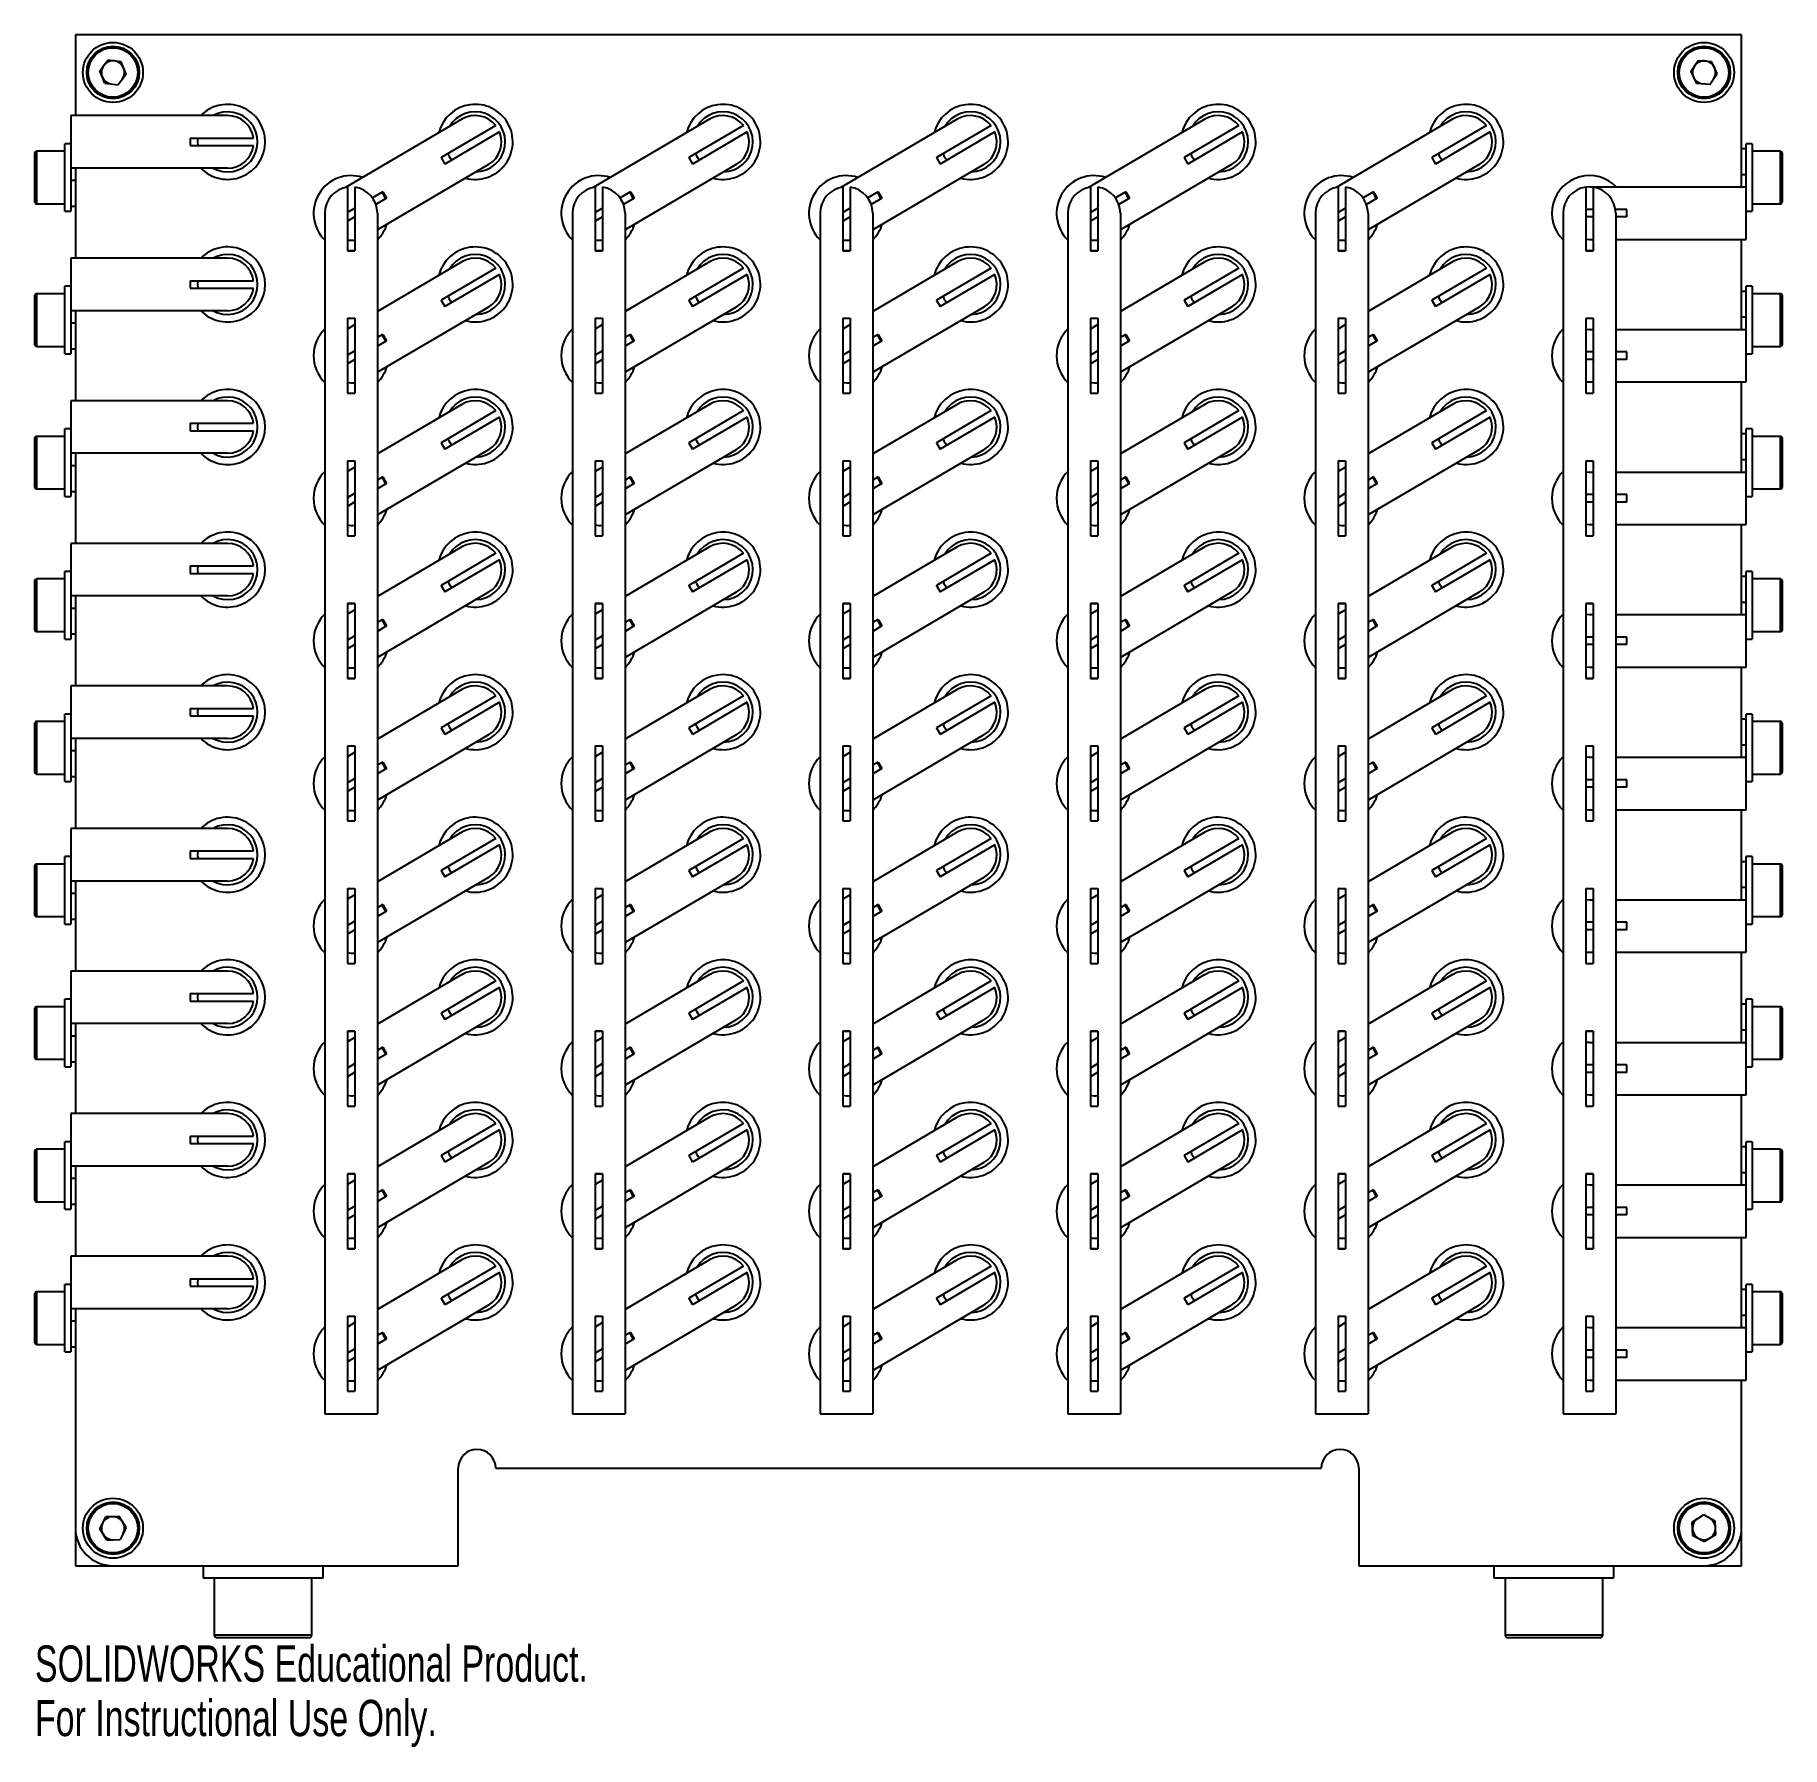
# Model space of a CAD drawing. Header units: millimetres. Extents: x -116 to 116, y -133 to 95.
import ezdxf

# ---------------------------------------------------------------- set-up
doc = ezdxf.new("R2010")
doc.units = ezdxf.units.MM
doc.styles.add('SLDTEXTSTYLE0', font='TXT', dxfattribs={"width": 0.7})

msp = doc.modelspace()

# ---------------------------------------------------------------- texts
at = {"color": 7, "linetype": 'Continuous', "char_height": 4.8336, "attachment_point": 1, "style": 'SLDTEXTSTYLE0'}
for s, insert in [('SOLIDWORKS Educational Product.', (-116.4, -119.62)), ('For Instructional Use Only.', (-116.4, -126.87))]:
    msp.add_mtext(s, dxfattribs=dict(at, insert=insert))

# ---------------------------------------------------------------- linework, layer by layer
at = {"color": 7, "linetype": 'Continuous', "lineweight": 25}
for p, q in [((111, 95), (-111, 95)), ((-111, 95), (-111, 84.25)), ((111, 74.75), (111, 95)), ((-107.76, 90.23), (-106.68, 91.64)), ((-104.92, 91.41), (-106.68, 91.64)), ((-104.24, 89.77), (-104.92, 91.41)), ((104.23, 90.14), (105.24, 91.6)), ((105.24, 91.6), (107.01, 91.46)), ((107.77, 89.86), (107.01, 91.46)), ((-107.08, 88.59), (-107.76, 90.23)), ((-107.08, 88.59), (-105.32, 88.36)), ((-104.24, 89.77), (-105.32, 88.36)), ((104.23, 90.14), (104.99, 88.54)), ((106.76, 88.4), (104.99, 88.54)), ((106.76, 88.4), (107.77, 89.86)), ((-111.6, 84.25), (-111.6, 71.5)), ((-90.73, 84.25), (-111.6, 84.25)), ((-59.5, 83.77), (-75.01, 74.67)), ((-54.99, 82.93), (-62.29, 78.65)), ((-54.49, 82.07), (-61.79, 77.79)), ((-26.5, 83.77), (-42.01, 74.67)), ((-21.99, 82.93), (-29.29, 78.65)), ((-21.49, 82.07), (-28.79, 77.79)), ((6.5, 83.77), (-9.01, 74.67)), ((11.01, 82.93), (3.71, 78.65)), ((11.51, 82.07), (4.21, 77.79)), ((39.5, 83.77), (23.99, 74.67)), ((44.01, 82.93), (36.71, 78.65)), ((44.51, 82.07), (37.21, 77.79)), ((72.5, 83.77), (56.99, 74.67)), ((77.01, 82.93), (69.71, 78.65)), ((77.51, 82.07), (70.21, 77.79)), ((-116.4, 72.7), (-116.4, 79.3)), ((-112.4, 79.5), (-116.2, 79.5)), ((-111.6, 80.5), (-112.4, 80.5)), ((-112.4, 71.5), (-112.4, 80.5)), ((-95.73, 81.25), (-95.73, 80.25)), ((-95.73, 81.25), (-87.26, 81.25)), ((-95.7, 81.25), (-95.73, 80.75)), ((-95.73, 80.75), (-95.7, 80.25)), ((-95.73, 80.25), (-87.26, 80.25)), ((111, 79.87), (111.6, 79.87)), ((112.4, 80.5), (111.6, 80.5)), ((111.6, 67.75), (111.6, 80.5)), ((112.4, 80.5), (112.4, 71.5)), ((116.2, 79.5), (112.4, 79.5)), ((116.4, 79.3), (116.4, 72.7)), ((-90.73, 77.25), (-111.6, 77.25)), ((-111, 77.25), (-111, 65.25)), ((-55.96, 77.73), (-70.77, 69.04)), ((-62.29, 78.65), (-61.79, 77.79)), ((-22.96, 77.73), (-37.77, 69.04)), ((-29.29, 78.65), (-28.79, 77.79)), ((10.04, 77.73), (-4.77, 69.04)), ((3.71, 78.65), (4.21, 77.79)), ((43.04, 77.73), (28.23, 69.04)), ((36.71, 78.65), (37.21, 77.79)), ((76.04, 77.73), (61.23, 69.04)), ((69.71, 78.65), (70.21, 77.79)), ((-74.77, 74.71), (-74.77, 66.25)), ((-73.77, 74.71), (-73.77, 66.25)), ((-41.77, 74.71), (-41.77, 66.25)), ((-40.77, 74.71), (-40.77, 66.25)), ((-8.77, 74.71), (-8.77, 66.25)), ((-7.77, 74.71), (-7.77, 66.25)), ((24.23, 74.71), (24.23, 66.25)), ((25.23, 74.71), (25.23, 66.25)), ((57.23, 74.71), (57.23, 66.25)), ((58.23, 74.71), (58.23, 66.25)), ((90.73, 74.75), (90.23, 74.71)), ((90.23, 74.71), (90.23, 66.25)), ((90.73, 74.75), (111.6, 74.75)), ((91.23, 74.71), (91.23, 66.25)), ((-116.2, 72.5), (-112.4, 72.5)), ((-70.06, 74.1), (-71.43, 73.29)), ((-69.55, 73.24), (-70.97, 72.4)), ((-70.06, 74.1), (-69.55, 73.24)), ((-37.06, 74.1), (-38.43, 73.29)), ((-36.55, 73.24), (-37.97, 72.4)), ((-37.06, 74.1), (-36.55, 73.24)), ((-4.06, 74.1), (-5.43, 73.29)), ((-3.55, 73.24), (-4.97, 72.4)), ((-4.06, 74.1), (-3.55, 73.24)), ((28.94, 74.1), (27.57, 73.29)), ((29.45, 73.24), (28.03, 72.4)), ((28.94, 74.1), (29.45, 73.24)), ((61.94, 74.1), (60.57, 73.29)), ((62.45, 73.24), (61.03, 72.4)), ((61.94, 74.1), (62.45, 73.24)), ((112.4, 72.5), (116.2, 72.5)), ((-112.4, 71.5), (-111.6, 71.5)), ((-111, 72.13), (-111.6, 72.13)), ((-77.77, 71.25), (-77.77, -88.75)), ((-73.77, 71.92), (-74.77, 71.33)), ((-73.77, 70.76), (-74.77, 70.17)), ((-70.77, 71.25), (-70.77, -88.75)), ((-44.77, 71.25), (-44.77, -88.75)), ((-40.77, 71.92), (-41.77, 71.33)), ((-40.77, 70.76), (-41.77, 70.17)), ((-37.77, 71.25), (-37.77, -88.75)), ((-11.77, 71.25), (-11.77, -88.75)), ((-7.77, 71.92), (-8.77, 71.33)), ((-7.77, 70.76), (-8.77, 70.17)), ((-4.77, 71.25), (-4.77, -88.75)), ((21.23, 71.25), (21.23, -88.75)), ((25.23, 71.92), (24.23, 71.33)), ((25.23, 70.76), (24.23, 70.17)), ((28.23, 71.25), (28.23, -88.75)), ((54.23, 71.25), (54.23, -88.75)), ((58.23, 71.92), (57.23, 71.33)), ((58.23, 70.76), (57.23, 70.17)), ((61.23, 71.25), (61.23, -88.75)), ((87.23, 71.25), (87.23, -88.75)), ((91.23, 71.75), (90.23, 71.75)), ((91.23, 70.75), (90.23, 70.75)), ((95.73, 71.75), (94.19, 71.75)), ((94.23, 71.25), (94.23, -88.75)), ((95.73, 70.75), (94.23, 70.75)), ((95.7, 70.75), (95.7, 71.75)), ((95.73, 70.75), (95.73, 71.75)), ((111.6, 71.5), (112.4, 71.5)), ((90.23, 67.79), (90.73, 67.75)), ((90.73, 67.75), (91.23, 67.75)), ((94.23, 67.75), (111.6, 67.75)), ((94.23, 67.68), (94.3, 67.75)), ((111, 55.75), (111, 67.75)), ((-111.6, 65.25), (-111.6, 52.5)), ((-90.73, 65.25), (-111.6, 65.25)), ((-74.77, 66.25), (-73.77, 66.25)), ((-41.77, 66.25), (-40.77, 66.25)), ((-8.77, 66.25), (-7.77, 66.25)), ((24.23, 66.25), (25.23, 66.25)), ((57.23, 66.25), (58.23, 66.25)), ((90.23, 66.25), (91.23, 66.25)), ((-59.5, 64.77), (-70.77, 58.16)), ((-54.99, 63.93), (-62.29, 59.65)), ((-54.49, 63.07), (-61.79, 58.79)), ((-26.5, 64.77), (-37.77, 58.16)), ((-21.99, 63.93), (-29.29, 59.65)), ((-21.49, 63.07), (-28.79, 58.79)), ((6.5, 64.77), (-4.77, 58.16)), ((11.01, 63.93), (3.71, 59.65)), ((11.51, 63.07), (4.21, 58.79)), ((39.5, 64.77), (28.23, 58.16)), ((44.01, 63.93), (36.71, 59.65)), ((44.51, 63.07), (37.21, 58.79)), ((72.5, 64.77), (61.23, 58.16)), ((77.01, 63.93), (69.71, 59.65)), ((77.51, 63.07), (70.21, 58.79)), ((-111.6, 61.5), (-112.4, 61.5)), ((-112.4, 52.5), (-112.4, 61.5)), ((-95.73, 62.25), (-95.73, 61.25)), ((-95.73, 62.25), (-87.26, 62.25)), ((-95.7, 62.25), (-95.73, 61.75)), ((-95.73, 61.75), (-95.7, 61.25)), ((-95.73, 61.25), (-87.26, 61.25)), ((111, 60.87), (111.6, 60.87)), ((112.4, 61.5), (111.6, 61.5)), ((111.6, 48.75), (111.6, 61.5)), ((112.4, 61.5), (112.4, 52.5)), ((-116.4, 53.7), (-116.4, 60.3)), ((-112.4, 60.5), (-116.2, 60.5)), ((-90.73, 58.25), (-111.6, 58.25)), ((-111, 58.25), (-111, 46.25)), ((-55.96, 58.73), (-70.77, 50.04)), ((-62.29, 59.65), (-61.79, 58.79)), ((-22.96, 58.73), (-37.77, 50.04)), ((-29.29, 59.65), (-28.79, 58.79)), ((10.04, 58.73), (-4.77, 50.04)), ((3.71, 59.65), (4.21, 58.79)), ((43.04, 58.73), (28.23, 50.04)), ((36.71, 59.65), (37.21, 58.79)), ((76.04, 58.73), (61.23, 50.04)), ((69.71, 59.65), (70.21, 58.79)), ((116.2, 60.5), (112.4, 60.5)), ((116.4, 60.3), (116.4, 53.7)), ((-74.77, 57.25), (-74.77, 47.25)), ((-74.77, 57.25), (-73.77, 57.25)), ((-73.77, 56.4), (-74.77, 55.81)), ((-73.77, 57.25), (-73.77, 47.25)), ((-41.77, 57.25), (-41.77, 47.25)), ((-41.77, 57.25), (-40.77, 57.25)), ((-40.77, 56.4), (-41.77, 55.81)), ((-40.77, 57.25), (-40.77, 47.25)), ((-8.77, 57.25), (-7.77, 57.25)), ((-8.77, 57.25), (-8.77, 47.25)), ((-7.77, 56.4), (-8.77, 55.81)), ((-7.77, 57.25), (-7.77, 47.25)), ((24.23, 57.25), (24.23, 47.25)), ((24.23, 57.25), (25.23, 57.25)), ((25.23, 56.4), (24.23, 55.81)), ((25.23, 57.25), (25.23, 47.25)), ((57.23, 57.25), (58.23, 57.25)), ((57.23, 57.25), (57.23, 47.25)), ((58.23, 56.4), (57.23, 55.81)), ((58.23, 57.25), (58.23, 47.25)), ((90.23, 57.25), (91.23, 57.25)), ((90.23, 57.25), (90.23, 47.25)), ((91.23, 57.25), (91.23, 47.25)), ((-70.06, 55.1), (-70.77, 54.68)), ((-69.55, 54.24), (-70.77, 53.52)), ((-70.06, 55.1), (-69.55, 54.24)), ((-37.06, 55.1), (-37.77, 54.68)), ((-36.55, 54.24), (-37.77, 53.52)), ((-37.06, 55.1), (-36.55, 54.24)), ((-4.06, 55.1), (-4.77, 54.68)), ((-3.55, 54.24), (-4.77, 53.52)), ((-4.06, 55.1), (-3.55, 54.24)), ((28.94, 55.1), (28.23, 54.68)), ((29.45, 54.24), (28.23, 53.52)), ((28.94, 55.1), (29.45, 54.24)), ((61.94, 55.1), (61.23, 54.68)), ((62.45, 54.24), (61.23, 53.52)), ((61.94, 55.1), (62.45, 54.24)), ((90.73, 55.75), (90.23, 55.71)), ((90.73, 55.75), (91.23, 55.75)), ((94.3, 55.75), (94.23, 55.82)), ((94.23, 55.75), (111.6, 55.75)), ((-116.2, 53.5), (-112.4, 53.5)), ((-112.4, 52.5), (-111.6, 52.5)), ((-111, 53.13), (-111.6, 53.13)), ((-73.77, 52.92), (-74.77, 52.33)), ((-73.77, 51.76), (-74.77, 51.17)), ((-40.77, 52.92), (-41.77, 52.33)), ((-40.77, 51.76), (-41.77, 51.17)), ((-7.77, 52.92), (-8.77, 52.33)), ((-7.77, 51.76), (-8.77, 51.17)), ((25.23, 52.92), (24.23, 52.33)), ((25.23, 51.76), (24.23, 51.17)), ((58.23, 52.92), (57.23, 52.33)), ((58.23, 51.76), (57.23, 51.17)), ((91.23, 52.75), (90.23, 52.75)), ((91.23, 51.75), (90.23, 51.75)), ((95.73, 52.75), (94.23, 52.75)), ((95.73, 51.75), (94.23, 51.75)), ((95.7, 51.75), (95.7, 52.75)), ((95.73, 51.75), (95.73, 52.75)), ((111.6, 52.5), (112.4, 52.5)), ((112.4, 53.5), (116.2, 53.5)), ((-74.77, 47.25), (-73.77, 47.25)), ((-41.77, 47.25), (-40.77, 47.25)), ((-8.77, 47.25), (-7.77, 47.25)), ((24.23, 47.25), (25.23, 47.25)), ((57.23, 47.25), (58.23, 47.25)), ((90.23, 48.79), (90.73, 48.75)), ((90.23, 47.25), (91.23, 47.25)), ((90.73, 48.75), (91.23, 48.75)), ((94.23, 48.75), (111.6, 48.75)), ((94.23, 48.68), (94.3, 48.75)), ((111, 36.75), (111, 48.75)), ((-111.6, 46.25), (-111.6, 33.5)), ((-90.73, 46.25), (-111.6, 46.25)), ((-59.5, 45.77), (-70.77, 39.16)), ((-54.99, 44.93), (-62.29, 40.65)), ((-26.5, 45.77), (-37.77, 39.16)), ((-21.99, 44.93), (-29.29, 40.65)), ((6.5, 45.77), (-4.77, 39.16)), ((11.01, 44.93), (3.71, 40.65)), ((39.5, 45.77), (28.23, 39.16)), ((44.01, 44.93), (36.71, 40.65)), ((72.5, 45.77), (61.23, 39.16)), ((77.01, 44.93), (69.71, 40.65)), ((-111.6, 42.5), (-112.4, 42.5)), ((-112.4, 33.5), (-112.4, 42.5)), ((-95.73, 43.25), (-87.26, 43.25)), ((-95.73, 43.25), (-95.73, 42.25)), ((-95.7, 43.25), (-95.73, 42.75)), ((-95.73, 42.75), (-95.7, 42.25)), ((-95.73, 42.25), (-87.26, 42.25)), ((-54.49, 44.07), (-61.79, 39.79)), ((-21.49, 44.07), (-28.79, 39.79)), ((11.51, 44.07), (4.21, 39.79)), ((44.51, 44.07), (37.21, 39.79)), ((77.51, 44.07), (70.21, 39.79)), ((112.4, 42.5), (111.6, 42.5)), ((111.6, 29.75), (111.6, 42.5)), ((112.4, 42.5), (112.4, 33.5)), ((-116.4, 34.7), (-116.4, 41.3)), ((-112.4, 41.5), (-116.2, 41.5)), ((-55.96, 39.73), (-70.77, 31.04)), ((-62.29, 40.65), (-61.79, 39.79)), ((-22.96, 39.73), (-37.77, 31.04)), ((-29.29, 40.65), (-28.79, 39.79)), ((10.04, 39.73), (-4.77, 31.04)), ((3.71, 40.65), (4.21, 39.79)), ((43.04, 39.73), (28.23, 31.04)), ((36.71, 40.65), (37.21, 39.79)), ((76.04, 39.73), (61.23, 31.04)), ((69.71, 40.65), (70.21, 39.79)), ((111, 41.87), (111.6, 41.87)), ((116.2, 41.5), (112.4, 41.5)), ((116.4, 41.3), (116.4, 34.7)), ((-90.73, 39.25), (-111.6, 39.25)), ((-111, 39.25), (-111, 27.25)), ((-74.77, 38.25), (-74.77, 28.25)), ((-74.77, 38.25), (-73.77, 38.25)), ((-73.77, 37.4), (-74.77, 36.81)), ((-73.77, 38.25), (-73.77, 28.25)), ((-41.77, 38.25), (-41.77, 28.25)), ((-41.77, 38.25), (-40.77, 38.25)), ((-40.77, 37.4), (-41.77, 36.81)), ((-40.77, 38.25), (-40.77, 28.25)), ((-8.77, 38.25), (-7.77, 38.25)), ((-8.77, 38.25), (-8.77, 28.25)), ((-7.77, 37.4), (-8.77, 36.81)), ((-7.77, 38.25), (-7.77, 28.25)), ((24.23, 38.25), (24.23, 28.25)), ((24.23, 38.25), (25.23, 38.25)), ((25.23, 37.4), (24.23, 36.81)), ((25.23, 38.25), (25.23, 28.25)), ((57.23, 38.25), (58.23, 38.25)), ((57.23, 38.25), (57.23, 28.25)), ((58.23, 37.4), (57.23, 36.81)), ((58.23, 38.25), (58.23, 28.25)), ((90.23, 38.25), (91.23, 38.25)), ((90.23, 38.25), (90.23, 28.25)), ((91.23, 38.25), (91.23, 28.25)), ((-70.06, 36.1), (-70.77, 35.68)), ((-69.55, 35.24), (-70.77, 34.52)), ((-70.06, 36.1), (-69.55, 35.24)), ((-37.06, 36.1), (-37.77, 35.68)), ((-36.55, 35.24), (-37.77, 34.52)), ((-37.06, 36.1), (-36.55, 35.24)), ((-4.06, 36.1), (-4.77, 35.68)), ((-3.55, 35.24), (-4.77, 34.52)), ((-4.06, 36.1), (-3.55, 35.24)), ((28.94, 36.1), (28.23, 35.68)), ((29.45, 35.24), (28.23, 34.52)), ((28.94, 36.1), (29.45, 35.24)), ((61.94, 36.1), (61.23, 35.68)), ((62.45, 35.24), (61.23, 34.52)), ((61.94, 36.1), (62.45, 35.24)), ((90.73, 36.75), (90.23, 36.71)), ((90.73, 36.75), (91.23, 36.75)), ((94.3, 36.75), (94.23, 36.82)), ((94.23, 36.75), (111.6, 36.75)), ((-116.2, 34.5), (-112.4, 34.5)), ((-112.4, 33.5), (-111.6, 33.5)), ((-111, 34.13), (-111.6, 34.13)), ((-73.77, 33.92), (-74.77, 33.33)), ((-73.77, 32.76), (-74.77, 32.17)), ((-40.77, 33.92), (-41.77, 33.33)), ((-40.77, 32.76), (-41.77, 32.17)), ((-7.77, 33.92), (-8.77, 33.33)), ((-7.77, 32.76), (-8.77, 32.17)), ((25.23, 33.92), (24.23, 33.33)), ((25.23, 32.76), (24.23, 32.17)), ((58.23, 33.92), (57.23, 33.33)), ((58.23, 32.76), (57.23, 32.17)), ((91.23, 33.75), (90.23, 33.75)), ((91.23, 32.75), (90.23, 32.75)), ((95.73, 33.75), (94.23, 33.75)), ((95.73, 32.75), (94.23, 32.75)), ((95.7, 32.75), (95.7, 33.75)), ((95.73, 32.75), (95.73, 33.75)), ((111.6, 33.5), (112.4, 33.5)), ((112.4, 34.5), (116.2, 34.5)), ((-74.77, 28.25), (-73.77, 28.25)), ((-41.77, 28.25), (-40.77, 28.25)), ((-8.77, 28.25), (-7.77, 28.25)), ((24.23, 28.25), (25.23, 28.25)), ((57.23, 28.25), (58.23, 28.25)), ((90.23, 29.79), (90.73, 29.75)), ((90.23, 28.25), (91.23, 28.25)), ((90.73, 29.75), (91.23, 29.75)), ((94.23, 29.75), (111.6, 29.75)), ((94.23, 29.68), (94.3, 29.75)), ((111, 17.75), (111, 29.75)), ((-111.6, 27.25), (-111.6, 14.5)), ((-90.73, 27.25), (-111.6, 27.25)), ((-59.5, 26.77), (-70.77, 20.16)), ((-54.99, 25.93), (-62.29, 21.65)), ((-26.5, 26.77), (-37.77, 20.16)), ((-21.99, 25.93), (-29.29, 21.65)), ((6.5, 26.77), (-4.77, 20.16)), ((11.01, 25.93), (3.71, 21.65)), ((39.5, 26.77), (28.23, 20.16)), ((44.01, 25.93), (36.71, 21.65)), ((72.5, 26.77), (61.23, 20.16)), ((77.01, 25.93), (69.71, 21.65)), ((-111.6, 23.5), (-112.4, 23.5)), ((-112.4, 14.5), (-112.4, 23.5)), ((-95.73, 24.25), (-95.73, 23.25)), ((-95.73, 24.25), (-87.26, 24.25)), ((-95.7, 24.25), (-95.73, 23.75)), ((-95.73, 23.75), (-95.7, 23.25)), ((-54.49, 25.07), (-61.79, 20.79)), ((-21.49, 25.07), (-28.79, 20.79)), ((11.51, 25.07), (4.21, 20.79)), ((44.51, 25.07), (37.21, 20.79)), ((77.51, 25.07), (70.21, 20.79)), ((112.4, 23.5), (111.6, 23.5)), ((111.6, 10.75), (111.6, 23.5)), ((112.4, 23.5), (112.4, 14.5)), ((-116.4, 15.7), (-116.4, 22.3)), ((-112.4, 22.5), (-116.2, 22.5)), ((-95.73, 23.25), (-87.26, 23.25)), ((-62.29, 21.65), (-61.79, 20.79)), ((-29.29, 21.65), (-28.79, 20.79)), ((3.71, 21.65), (4.21, 20.79)), ((36.71, 21.65), (37.21, 20.79)), ((69.71, 21.65), (70.21, 20.79)), ((111, 22.87), (111.6, 22.87)), ((116.2, 22.5), (112.4, 22.5)), ((116.4, 22.3), (116.4, 15.7)), ((-90.73, 20.25), (-111.6, 20.25)), ((-111, 20.25), (-111, 8.25)), ((-74.77, 19.25), (-74.77, 9.25)), ((-74.77, 19.25), (-73.77, 19.25)), ((-73.77, 19.25), (-73.77, 9.25)), ((-55.96, 20.73), (-70.77, 12.04)), ((-41.77, 19.25), (-41.77, 9.25)), ((-41.77, 19.25), (-40.77, 19.25)), ((-40.77, 19.25), (-40.77, 9.25)), ((-22.96, 20.73), (-37.77, 12.04)), ((-8.77, 19.25), (-7.77, 19.25)), ((-8.77, 19.25), (-8.77, 9.25)), ((-7.77, 19.25), (-7.77, 9.25)), ((10.04, 20.73), (-4.77, 12.04)), ((24.23, 19.25), (24.23, 9.25)), ((24.23, 19.25), (25.23, 19.25)), ((25.23, 19.25), (25.23, 9.25)), ((43.04, 20.73), (28.23, 12.04)), ((57.23, 19.25), (58.23, 19.25)), ((57.23, 19.25), (57.23, 9.25)), ((58.23, 19.25), (58.23, 9.25)), ((76.04, 20.73), (61.23, 12.04)), ((90.23, 19.25), (91.23, 19.25)), ((90.23, 19.25), (90.23, 9.25)), ((91.23, 19.25), (91.23, 9.25)), ((-73.77, 18.4), (-74.77, 17.81)), ((-70.06, 17.1), (-70.77, 16.68)), ((-70.06, 17.1), (-69.55, 16.24)), ((-40.77, 18.4), (-41.77, 17.81)), ((-37.06, 17.1), (-37.77, 16.68)), ((-37.06, 17.1), (-36.55, 16.24)), ((-7.77, 18.4), (-8.77, 17.81)), ((-4.06, 17.1), (-4.77, 16.68)), ((-4.06, 17.1), (-3.55, 16.24)), ((25.23, 18.4), (24.23, 17.81)), ((28.94, 17.1), (28.23, 16.68)), ((28.94, 17.1), (29.45, 16.24)), ((58.23, 18.4), (57.23, 17.81)), ((61.94, 17.1), (61.23, 16.68)), ((61.94, 17.1), (62.45, 16.24)), ((90.73, 17.75), (90.23, 17.71)), ((90.73, 17.75), (91.23, 17.75)), ((94.3, 17.75), (94.23, 17.82)), ((94.23, 17.75), (111.6, 17.75)), ((-116.2, 15.5), (-112.4, 15.5)), ((-112.4, 14.5), (-111.6, 14.5)), ((-111, 15.13), (-111.6, 15.13)), ((-73.77, 14.92), (-74.77, 14.33)), ((-69.55, 16.24), (-70.77, 15.52)), ((-40.77, 14.92), (-41.77, 14.33)), ((-36.55, 16.24), (-37.77, 15.52)), ((-7.77, 14.92), (-8.77, 14.33)), ((-3.55, 16.24), (-4.77, 15.52)), ((25.23, 14.92), (24.23, 14.33)), ((29.45, 16.24), (28.23, 15.52)), ((58.23, 14.92), (57.23, 14.33)), ((62.45, 16.24), (61.23, 15.52)), ((91.23, 14.75), (90.23, 14.75)), ((95.73, 14.75), (94.23, 14.75)), ((95.7, 13.75), (95.7, 14.75)), ((95.73, 13.75), (95.73, 14.75)), ((111.6, 14.5), (112.4, 14.5)), ((112.4, 15.5), (116.2, 15.5)), ((-73.77, 13.76), (-74.77, 13.17)), ((-40.77, 13.76), (-41.77, 13.17)), ((-7.77, 13.76), (-8.77, 13.17)), ((25.23, 13.76), (24.23, 13.17)), ((58.23, 13.76), (57.23, 13.17)), ((91.23, 13.75), (90.23, 13.75)), ((95.73, 13.75), (94.23, 13.75)), ((90.23, 10.79), (90.73, 10.75)), ((90.73, 10.75), (91.23, 10.75)), ((94.23, 10.75), (111.6, 10.75)), ((94.23, 10.68), (94.3, 10.75)), ((111, -1.25), (111, 10.75)), ((-111.6, 8.25), (-111.6, -4.5)), ((-90.73, 8.25), (-111.6, 8.25)), ((-74.77, 9.25), (-73.77, 9.25)), ((-59.5, 7.77), (-70.77, 1.16)), ((-41.77, 9.25), (-40.77, 9.25)), ((-26.5, 7.77), (-37.77, 1.16)), ((-8.77, 9.25), (-7.77, 9.25)), ((6.5, 7.77), (-4.77, 1.16)), ((24.23, 9.25), (25.23, 9.25)), ((39.5, 7.77), (28.23, 1.16)), ((57.23, 9.25), (58.23, 9.25)), ((72.5, 7.77), (61.23, 1.16)), ((90.23, 9.25), (91.23, 9.25)), ((-95.73, 5.25), (-95.73, 4.25)), ((-95.73, 5.25), (-87.26, 5.25)), ((-95.7, 5.25), (-95.73, 4.75)), ((-95.73, 4.75), (-95.7, 4.25)), ((-54.99, 6.93), (-62.29, 2.65)), ((-54.49, 6.07), (-61.79, 1.79)), ((-21.99, 6.93), (-29.29, 2.65)), ((-21.49, 6.07), (-28.79, 1.79)), ((11.01, 6.93), (3.71, 2.65)), ((11.51, 6.07), (4.21, 1.79)), ((44.01, 6.93), (36.71, 2.65)), ((44.51, 6.07), (37.21, 1.79)), ((77.01, 6.93), (69.71, 2.65)), ((77.51, 6.07), (70.21, 1.79)), ((-116.4, -3.3), (-116.4, 3.3)), ((-112.4, 3.5), (-116.2, 3.5)), ((-111.6, 4.5), (-112.4, 4.5)), ((-112.4, -4.5), (-112.4, 4.5)), ((-95.73, 4.25), (-87.26, 4.25)), ((-62.29, 2.65), (-61.79, 1.79)), ((-29.29, 2.65), (-28.79, 1.79)), ((3.71, 2.65), (4.21, 1.79)), ((36.71, 2.65), (37.21, 1.79)), ((69.71, 2.65), (70.21, 1.79)), ((111, 3.87), (111.6, 3.87)), ((112.4, 4.5), (111.6, 4.5)), ((111.6, -8.25), (111.6, 4.5)), ((112.4, 4.5), (112.4, -4.5)), ((116.2, 3.5), (112.4, 3.5)), ((116.4, 3.3), (116.4, -3.3)), ((-90.73, 1.25), (-111.6, 1.25)), ((-111, 1.25), (-111, -10.75)), ((-74.77, 0.25), (-74.77, -9.75)), ((-74.77, 0.25), (-73.77, 0.25)), ((-73.77, 0.25), (-73.77, -9.75)), ((-55.96, 1.73), (-70.77, -6.96)), ((-41.77, 0.25), (-40.77, 0.25)), ((-41.77, 0.25), (-41.77, -9.75)), ((-40.77, 0.25), (-40.77, -9.75)), ((-22.96, 1.73), (-37.77, -6.96)), ((-8.77, 0.25), (-7.77, 0.25)), ((-8.77, 0.25), (-8.77, -9.75)), ((-7.77, 0.25), (-7.77, -9.75)), ((10.04, 1.73), (-4.77, -6.96)), ((24.23, 0.25), (24.23, -9.75)), ((24.23, 0.25), (25.23, 0.25)), ((25.23, 0.25), (25.23, -9.75)), ((43.04, 1.73), (28.23, -6.96)), ((57.23, 0.25), (58.23, 0.25)), ((57.23, 0.25), (57.23, -9.75)), ((58.23, 0.25), (58.23, -9.75)), ((76.04, 1.73), (61.23, -6.96)), ((90.23, 0.25), (90.23, -9.75)), ((90.23, 0.25), (91.23, 0.25)), ((91.23, 0.25), (91.23, -9.75)), ((-73.77, -0.6), (-74.77, -1.19)), ((-70.06, -1.9), (-70.77, -2.32)), ((-70.06, -1.9), (-69.55, -2.76)), ((-40.77, -0.6), (-41.77, -1.19)), ((-37.06, -1.9), (-37.77, -2.32)), ((-37.06, -1.9), (-36.55, -2.76)), ((-7.77, -0.6), (-8.77, -1.19)), ((-4.06, -1.9), (-4.77, -2.32)), ((-4.06, -1.9), (-3.55, -2.76)), ((25.23, -0.6), (24.23, -1.19)), ((28.94, -1.9), (28.23, -2.32)), ((28.94, -1.9), (29.45, -2.76)), ((58.23, -0.6), (57.23, -1.19)), ((61.94, -1.9), (61.23, -2.32)), ((61.94, -1.9), (62.45, -2.76)), ((90.73, -1.25), (90.23, -1.29)), ((90.73, -1.25), (91.23, -1.25)), ((94.3, -1.25), (94.23, -1.18)), ((94.23, -1.25), (111.6, -1.25)), ((-116.2, -3.5), (-112.4, -3.5)), ((-112.4, -4.5), (-111.6, -4.5)), ((-111, -3.87), (-111.6, -3.87)), ((-73.77, -4.08), (-74.77, -4.67)), ((-69.55, -2.76), (-70.77, -3.48)), ((-40.77, -4.08), (-41.77, -4.67)), ((-36.55, -2.76), (-37.77, -3.48)), ((-7.77, -4.08), (-8.77, -4.67)), ((-3.55, -2.76), (-4.77, -3.48)), ((25.23, -4.08), (24.23, -4.67)), ((29.45, -2.76), (28.23, -3.48)), ((58.23, -4.08), (57.23, -4.67)), ((62.45, -2.76), (61.23, -3.48)), ((91.23, -4.25), (90.23, -4.25)), ((95.73, -4.25), (94.23, -4.25)), ((95.7, -5.25), (95.7, -4.25)), ((95.73, -5.25), (95.73, -4.25)), ((111.6, -4.5), (112.4, -4.5)), ((112.4, -3.5), (116.2, -3.5)), ((-73.77, -5.24), (-74.77, -5.83)), ((-40.77, -5.24), (-41.77, -5.83)), ((-7.77, -5.24), (-8.77, -5.83)), ((25.23, -5.24), (24.23, -5.83)), ((58.23, -5.24), (57.23, -5.83)), ((91.23, -5.25), (90.23, -5.25)), ((95.73, -5.25), (94.23, -5.25)), ((90.23, -8.21), (90.73, -8.25)), ((90.73, -8.25), (91.23, -8.25)), ((94.23, -8.25), (111.6, -8.25)), ((94.23, -8.32), (94.3, -8.25)), ((111, -20.25), (111, -8.25)), ((-111.6, -10.75), (-111.6, -23.5)), ((-90.73, -10.75), (-111.6, -10.75)), ((-74.77, -9.75), (-73.77, -9.75)), ((-59.5, -11.23), (-70.77, -17.84)), ((-41.77, -9.75), (-40.77, -9.75)), ((-26.5, -11.23), (-37.77, -17.84)), ((-8.77, -9.75), (-7.77, -9.75)), ((6.5, -11.23), (-4.77, -17.84)), ((24.23, -9.75), (25.23, -9.75)), ((39.5, -11.23), (28.23, -17.84)), ((57.23, -9.75), (58.23, -9.75)), ((72.5, -11.23), (61.23, -17.84)), ((90.23, -9.75), (91.23, -9.75)), ((-95.73, -13.75), (-95.73, -14.75)), ((-95.73, -13.75), (-87.26, -13.75)), ((-95.7, -13.75), (-95.73, -14.25)), ((-54.99, -12.07), (-62.29, -16.35)), ((-54.49, -12.93), (-61.79, -17.21)), ((-21.99, -12.07), (-29.29, -16.35)), ((-21.49, -12.93), (-28.79, -17.21)), ((11.01, -12.07), (3.71, -16.35)), ((11.51, -12.93), (4.21, -17.21)), ((44.01, -12.07), (36.71, -16.35)), ((44.51, -12.93), (37.21, -17.21)), ((77.01, -12.07), (69.71, -16.35)), ((77.51, -12.93), (70.21, -17.21)), ((-116.4, -22.3), (-116.4, -15.7)), ((-112.4, -15.5), (-116.2, -15.5)), ((-111.6, -14.5), (-112.4, -14.5)), ((-112.4, -23.5), (-112.4, -14.5)), ((-95.73, -14.25), (-95.7, -14.75)), ((-95.73, -14.75), (-87.26, -14.75)), ((111, -15.13), (111.6, -15.13)), ((112.4, -14.5), (111.6, -14.5)), ((111.6, -27.25), (111.6, -14.5)), ((112.4, -14.5), (112.4, -23.5)), ((116.2, -15.5), (112.4, -15.5)), ((116.4, -15.7), (116.4, -22.3)), ((-90.73, -17.75), (-111.6, -17.75)), ((-111, -17.75), (-111, -29.75)), ((-55.96, -17.27), (-70.77, -25.96)), ((-62.29, -16.35), (-61.79, -17.21)), ((-22.96, -17.27), (-37.77, -25.96)), ((-29.29, -16.35), (-28.79, -17.21)), ((10.04, -17.27), (-4.77, -25.96)), ((3.71, -16.35), (4.21, -17.21)), ((43.04, -17.27), (28.23, -25.96)), ((36.71, -16.35), (37.21, -17.21)), ((76.04, -17.27), (61.23, -25.96)), ((69.71, -16.35), (70.21, -17.21)), ((-74.77, -18.75), (-74.77, -28.75)), ((-74.77, -18.75), (-73.77, -18.75)), ((-73.77, -19.6), (-74.77, -20.19)), ((-73.77, -18.75), (-73.77, -28.75)), ((-70.06, -20.9), (-70.77, -21.32)), ((-70.06, -20.9), (-69.55, -21.76)), ((-41.77, -18.75), (-41.77, -28.75)), ((-41.77, -18.75), (-40.77, -18.75)), ((-40.77, -19.6), (-41.77, -20.19)), ((-40.77, -18.75), (-40.77, -28.75)), ((-37.06, -20.9), (-37.77, -21.32)), ((-37.06, -20.9), (-36.55, -21.76)), ((-8.77, -18.75), (-7.77, -18.75)), ((-8.77, -18.75), (-8.77, -28.75)), ((-7.77, -19.6), (-8.77, -20.19)), ((-7.77, -18.75), (-7.77, -28.75)), ((-4.06, -20.9), (-4.77, -21.32)), ((-4.06, -20.9), (-3.55, -21.76)), ((24.23, -18.75), (25.23, -18.75)), ((24.23, -18.75), (24.23, -28.75)), ((25.23, -19.6), (24.23, -20.19)), ((25.23, -18.75), (25.23, -28.75)), ((28.94, -20.9), (28.23, -21.32)), ((28.94, -20.9), (29.45, -21.76)), ((57.23, -18.75), (58.23, -18.75)), ((57.23, -18.75), (57.23, -28.75)), ((58.23, -19.6), (57.23, -20.19)), ((58.23, -18.75), (58.23, -28.75)), ((61.94, -20.9), (61.23, -21.32)), ((61.94, -20.9), (62.45, -21.76)), ((90.23, -18.75), (91.23, -18.75)), ((90.23, -18.75), (90.23, -28.75)), ((90.73, -20.25), (90.23, -20.29)), ((90.73, -20.25), (91.23, -20.25)), ((91.23, -18.75), (91.23, -28.75)), ((94.3, -20.25), (94.23, -20.18)), ((94.23, -20.25), (111.6, -20.25)), ((-116.2, -22.5), (-112.4, -22.5)), ((-111, -22.87), (-111.6, -22.87)), ((-73.77, -23.08), (-74.77, -23.67)), ((-69.55, -21.76), (-70.77, -22.48)), ((-40.77, -23.08), (-41.77, -23.67)), ((-36.55, -21.76), (-37.77, -22.48)), ((-7.77, -23.08), (-8.77, -23.67)), ((-3.55, -21.76), (-4.77, -22.48)), ((25.23, -23.08), (24.23, -23.67)), ((29.45, -21.76), (28.23, -22.48)), ((58.23, -23.08), (57.23, -23.67)), ((62.45, -21.76), (61.23, -22.48)), ((91.23, -23.25), (90.23, -23.25)), ((95.73, -23.25), (94.23, -23.25)), ((95.7, -24.25), (95.7, -23.25)), ((95.73, -24.25), (95.73, -23.25)), ((112.4, -22.5), (116.2, -22.5)), ((-112.4, -23.5), (-111.6, -23.5)), ((-73.77, -24.24), (-74.77, -24.83)), ((-40.77, -24.24), (-41.77, -24.83)), ((-7.77, -24.24), (-8.77, -24.83)), ((25.23, -24.24), (24.23, -24.83)), ((58.23, -24.24), (57.23, -24.83)), ((91.23, -24.25), (90.23, -24.25)), ((95.73, -24.25), (94.23, -24.25)), ((111.6, -23.5), (112.4, -23.5)), ((90.23, -27.21), (90.73, -27.25)), ((90.73, -27.25), (91.23, -27.25)), ((94.23, -27.25), (111.6, -27.25)), ((94.23, -27.32), (94.3, -27.25)), ((111, -39.25), (111, -27.25)), ((-111.6, -29.75), (-111.6, -42.5)), ((-90.73, -29.75), (-111.6, -29.75)), ((-74.77, -28.75), (-73.77, -28.75)), ((-59.5, -30.23), (-70.77, -36.84)), ((-41.77, -28.75), (-40.77, -28.75)), ((-26.5, -30.23), (-37.77, -36.84)), ((-8.77, -28.75), (-7.77, -28.75)), ((6.5, -30.23), (-4.77, -36.84)), ((24.23, -28.75), (25.23, -28.75)), ((39.5, -30.23), (28.23, -36.84)), ((57.23, -28.75), (58.23, -28.75)), ((72.5, -30.23), (61.23, -36.84)), ((90.23, -28.75), (91.23, -28.75)), ((-54.99, -31.07), (-62.29, -35.35)), ((-54.49, -31.93), (-61.79, -36.21)), ((-21.99, -31.07), (-29.29, -35.35)), ((-21.49, -31.93), (-28.79, -36.21)), ((11.01, -31.07), (3.71, -35.35)), ((11.51, -31.93), (4.21, -36.21)), ((44.01, -31.07), (36.71, -35.35)), ((44.51, -31.93), (37.21, -36.21)), ((77.01, -31.07), (69.71, -35.35)), ((77.51, -31.93), (70.21, -36.21)), ((-116.4, -41.3), (-116.4, -34.7)), ((-112.4, -34.5), (-116.2, -34.5)), ((-111.6, -33.5), (-112.4, -33.5)), ((-112.4, -42.5), (-112.4, -33.5)), ((-95.73, -32.75), (-95.73, -33.75)), ((-95.73, -32.75), (-87.26, -32.75)), ((-95.7, -32.75), (-95.73, -33.25)), ((-95.73, -33.25), (-95.7, -33.75)), ((-95.73, -33.75), (-87.26, -33.75)), ((111, -34.13), (111.6, -34.13)), ((112.4, -33.5), (111.6, -33.5)), ((111.6, -46.25), (111.6, -33.5)), ((112.4, -33.5), (112.4, -42.5)), ((116.2, -34.5), (112.4, -34.5)), ((116.4, -34.7), (116.4, -41.3)), ((-90.73, -36.75), (-111.6, -36.75)), ((-111, -36.75), (-111, -48.75)), ((-55.96, -36.27), (-70.77, -44.96)), ((-62.29, -35.35), (-61.79, -36.21)), ((-22.96, -36.27), (-37.77, -44.96)), ((-29.29, -35.35), (-28.79, -36.21)), ((10.04, -36.27), (-4.77, -44.96)), ((3.71, -35.35), (4.21, -36.21)), ((43.04, -36.27), (28.23, -44.96)), ((36.71, -35.35), (37.21, -36.21)), ((76.04, -36.27), (61.23, -44.96)), ((69.71, -35.35), (70.21, -36.21)), ((-74.77, -37.75), (-73.77, -37.75)), ((-74.77, -37.75), (-74.77, -47.75)), ((-73.77, -38.6), (-74.77, -39.19)), ((-73.77, -37.75), (-73.77, -47.75)), ((-41.77, -37.75), (-41.77, -47.75)), ((-41.77, -37.75), (-40.77, -37.75)), ((-40.77, -38.6), (-41.77, -39.19)), ((-40.77, -37.75), (-40.77, -47.75)), ((-8.77, -37.75), (-7.77, -37.75)), ((-8.77, -37.75), (-8.77, -47.75)), ((-7.77, -38.6), (-8.77, -39.19)), ((-7.77, -37.75), (-7.77, -47.75)), ((24.23, -37.75), (25.23, -37.75)), ((24.23, -37.75), (24.23, -47.75)), ((25.23, -38.6), (24.23, -39.19)), ((25.23, -37.75), (25.23, -47.75)), ((57.23, -37.75), (58.23, -37.75)), ((57.23, -37.75), (57.23, -47.75)), ((58.23, -38.6), (57.23, -39.19)), ((58.23, -37.75), (58.23, -47.75)), ((90.23, -37.75), (91.23, -37.75)), ((90.23, -37.75), (90.23, -47.75)), ((90.73, -39.25), (90.23, -39.29)), ((90.73, -39.25), (91.23, -39.25)), ((91.23, -37.75), (91.23, -47.75)), ((94.3, -39.25), (94.23, -39.18)), ((94.23, -39.25), (111.6, -39.25)), ((-116.2, -41.5), (-112.4, -41.5)), ((-111, -41.87), (-111.6, -41.87)), ((-70.06, -39.9), (-70.77, -40.32)), ((-69.55, -40.76), (-70.77, -41.48)), ((-70.06, -39.9), (-69.55, -40.76)), ((-37.06, -39.9), (-37.77, -40.32)), ((-36.55, -40.76), (-37.77, -41.48)), ((-37.06, -39.9), (-36.55, -40.76)), ((-4.06, -39.9), (-4.77, -40.32)), ((-3.55, -40.76), (-4.77, -41.48)), ((-4.06, -39.9), (-3.55, -40.76)), ((28.94, -39.9), (28.23, -40.32)), ((29.45, -40.76), (28.23, -41.48)), ((28.94, -39.9), (29.45, -40.76)), ((61.94, -39.9), (61.23, -40.32)), ((62.45, -40.76), (61.23, -41.48)), ((61.94, -39.9), (62.45, -40.76)), ((112.4, -41.5), (116.2, -41.5)), ((-112.4, -42.5), (-111.6, -42.5)), ((-73.77, -42.08), (-74.77, -42.67)), ((-73.77, -43.24), (-74.77, -43.83)), ((-40.77, -42.08), (-41.77, -42.67)), ((-40.77, -43.24), (-41.77, -43.83)), ((-7.77, -42.08), (-8.77, -42.67)), ((-7.77, -43.24), (-8.77, -43.83)), ((25.23, -42.08), (24.23, -42.67)), ((25.23, -43.24), (24.23, -43.83)), ((58.23, -42.08), (57.23, -42.67)), ((58.23, -43.24), (57.23, -43.83)), ((91.23, -42.25), (90.23, -42.25)), ((91.23, -43.25), (90.23, -43.25)), ((95.73, -42.25), (94.23, -42.25)), ((95.73, -43.25), (94.23, -43.25)), ((95.7, -43.25), (95.7, -42.25)), ((95.73, -43.25), (95.73, -42.25)), ((111.6, -42.5), (112.4, -42.5)), ((90.23, -46.21), (90.73, -46.25)), ((90.73, -46.25), (91.23, -46.25)), ((94.23, -46.25), (111.6, -46.25)), ((94.23, -46.32), (94.3, -46.25)), ((111, -58.25), (111, -46.25)), ((-111.6, -48.75), (-111.6, -61.5)), ((-90.73, -48.75), (-111.6, -48.75)), ((-74.77, -47.75), (-73.77, -47.75)), ((-41.77, -47.75), (-40.77, -47.75)), ((-8.77, -47.75), (-7.77, -47.75)), ((24.23, -47.75), (25.23, -47.75)), ((57.23, -47.75), (58.23, -47.75)), ((90.23, -47.75), (91.23, -47.75)), ((-59.5, -49.23), (-70.77, -55.84)), ((-54.99, -50.07), (-62.29, -54.35)), ((-54.49, -50.93), (-61.79, -55.21)), ((-26.5, -49.23), (-37.77, -55.84)), ((-21.99, -50.07), (-29.29, -54.35)), ((-21.49, -50.93), (-28.79, -55.21)), ((6.5, -49.23), (-4.77, -55.84)), ((11.01, -50.07), (3.71, -54.35)), ((11.51, -50.93), (4.21, -55.21)), ((39.5, -49.23), (28.23, -55.84)), ((44.01, -50.07), (36.71, -54.35)), ((44.51, -50.93), (37.21, -55.21)), ((72.5, -49.23), (61.23, -55.84)), ((77.01, -50.07), (69.71, -54.35)), ((77.51, -50.93), (70.21, -55.21)), ((-112.4, -53.5), (-116.2, -53.5)), ((-111.6, -52.5), (-112.4, -52.5)), ((-112.4, -61.5), (-112.4, -52.5)), ((-95.73, -51.75), (-95.73, -52.75)), ((-95.73, -51.75), (-87.26, -51.75)), ((-95.7, -51.75), (-95.73, -52.25)), ((-95.73, -52.25), (-95.7, -52.75)), ((-95.73, -52.75), (-87.26, -52.75)), ((111, -53.13), (111.6, -53.13)), ((112.4, -52.5), (111.6, -52.5)), ((111.6, -65.25), (111.6, -52.5)), ((112.4, -52.5), (112.4, -61.5)), ((116.2, -53.5), (112.4, -53.5)), ((-116.4, -60.3), (-116.4, -53.7)), ((-90.73, -55.75), (-111.6, -55.75)), ((-111, -55.75), (-111, -67.75)), ((-55.96, -55.27), (-70.77, -63.96)), ((-62.29, -54.35), (-61.79, -55.21)), ((-22.96, -55.27), (-37.77, -63.96)), ((-29.29, -54.35), (-28.79, -55.21)), ((10.04, -55.27), (-4.77, -63.96)), ((3.71, -54.35), (4.21, -55.21)), ((43.04, -55.27), (28.23, -63.96)), ((36.71, -54.35), (37.21, -55.21)), ((76.04, -55.27), (61.23, -63.96)), ((69.71, -54.35), (70.21, -55.21)), ((116.4, -53.7), (116.4, -60.3)), ((-74.77, -56.75), (-73.77, -56.75)), ((-74.77, -56.75), (-74.77, -66.75)), ((-73.77, -57.6), (-74.77, -58.19)), ((-73.77, -56.75), (-73.77, -66.75)), ((-41.77, -56.75), (-41.77, -66.75)), ((-41.77, -56.75), (-40.77, -56.75)), ((-40.77, -57.6), (-41.77, -58.19)), ((-40.77, -56.75), (-40.77, -66.75)), ((-8.77, -56.75), (-7.77, -56.75)), ((-8.77, -56.75), (-8.77, -66.75)), ((-7.77, -57.6), (-8.77, -58.19)), ((-7.77, -56.75), (-7.77, -66.75)), ((24.23, -56.75), (25.23, -56.75)), ((24.23, -56.75), (24.23, -66.75)), ((25.23, -57.6), (24.23, -58.19)), ((25.23, -56.75), (25.23, -66.75)), ((57.23, -56.75), (58.23, -56.75)), ((57.23, -56.75), (57.23, -66.75)), ((58.23, -57.6), (57.23, -58.19)), ((58.23, -56.75), (58.23, -66.75)), ((90.23, -56.75), (91.23, -56.75)), ((90.23, -56.75), (90.23, -66.75)), ((91.23, -56.75), (91.23, -66.75)), ((94.3, -58.25), (94.23, -58.18)), ((-116.2, -60.5), (-112.4, -60.5)), ((-70.06, -58.9), (-70.77, -59.32)), ((-69.55, -59.76), (-70.77, -60.48)), ((-70.06, -58.9), (-69.55, -59.76)), ((-37.06, -58.9), (-37.77, -59.32)), ((-36.55, -59.76), (-37.77, -60.48)), ((-37.06, -58.9), (-36.55, -59.76)), ((-4.06, -58.9), (-4.77, -59.32)), ((-3.55, -59.76), (-4.77, -60.48)), ((-4.06, -58.9), (-3.55, -59.76)), ((28.94, -58.9), (28.23, -59.32)), ((29.45, -59.76), (28.23, -60.48)), ((28.94, -58.9), (29.45, -59.76)), ((61.94, -58.9), (61.23, -59.32)), ((62.45, -59.76), (61.23, -60.48)), ((61.94, -58.9), (62.45, -59.76)), ((90.73, -58.25), (90.23, -58.29)), ((90.73, -58.25), (91.23, -58.25)), ((94.23, -58.25), (111.6, -58.25)), ((112.4, -60.5), (116.2, -60.5)), ((-112.4, -61.5), (-111.6, -61.5)), ((-111, -60.87), (-111.6, -60.87)), ((-73.77, -61.08), (-74.77, -61.67)), ((-73.77, -62.24), (-74.77, -62.83)), ((-40.77, -61.08), (-41.77, -61.67)), ((-40.77, -62.24), (-41.77, -62.83)), ((-7.77, -61.08), (-8.77, -61.67)), ((-7.77, -62.24), (-8.77, -62.83)), ((25.23, -61.08), (24.23, -61.67)), ((25.23, -62.24), (24.23, -62.83)), ((58.23, -61.08), (57.23, -61.67)), ((58.23, -62.24), (57.23, -62.83)), ((91.23, -61.25), (90.23, -61.25)), ((91.23, -62.25), (90.23, -62.25)), ((95.73, -61.25), (94.23, -61.25)), ((95.73, -62.25), (94.23, -62.25)), ((95.7, -62.25), (95.7, -61.25)), ((95.73, -62.25), (95.73, -61.25)), ((111.6, -61.5), (112.4, -61.5)), ((-74.77, -66.75), (-73.77, -66.75)), ((-41.77, -66.75), (-40.77, -66.75)), ((-8.77, -66.75), (-7.77, -66.75)), ((24.23, -66.75), (25.23, -66.75)), ((57.23, -66.75), (58.23, -66.75)), ((90.23, -65.21), (90.73, -65.25)), ((90.23, -66.75), (91.23, -66.75)), ((90.73, -65.25), (91.23, -65.25)), ((94.23, -65.25), (111.6, -65.25)), ((94.23, -65.32), (94.3, -65.25)), ((111, -77.25), (111, -65.25)), ((-111.6, -67.75), (-111.6, -80.5)), ((-90.73, -67.75), (-111.6, -67.75)), ((-59.5, -68.23), (-70.77, -74.84)), ((-54.99, -69.07), (-62.29, -73.35)), ((-26.5, -68.23), (-37.77, -74.84)), ((-21.99, -69.07), (-29.29, -73.35)), ((6.5, -68.23), (-4.77, -74.84)), ((11.01, -69.07), (3.71, -73.35)), ((39.5, -68.23), (28.23, -74.84)), ((44.01, -69.07), (36.71, -73.35)), ((72.5, -68.23), (61.23, -74.84)), ((77.01, -69.07), (69.71, -73.35)), ((-111.6, -71.5), (-112.4, -71.5)), ((-112.4, -80.5), (-112.4, -71.5)), ((-95.73, -70.75), (-95.73, -71.75)), ((-95.73, -70.75), (-87.26, -70.75)), ((-95.7, -70.75), (-95.73, -71.25)), ((-95.73, -71.25), (-95.7, -71.75)), ((-95.73, -71.75), (-87.26, -71.75)), ((-54.49, -69.93), (-61.79, -74.21)), ((-21.49, -69.93), (-28.79, -74.21)), ((11.51, -69.93), (4.21, -74.21)), ((44.51, -69.93), (37.21, -74.21)), ((77.51, -69.93), (70.21, -74.21)), ((111, -72.13), (111.6, -72.13)), ((112.4, -71.5), (111.6, -71.5)), ((111.6, -84.25), (111.6, -71.5)), ((112.4, -71.5), (112.4, -80.5)), ((-116.4, -79.3), (-116.4, -72.7)), ((-112.4, -72.5), (-116.2, -72.5)), ((-55.96, -74.27), (-70.77, -82.96)), ((-62.29, -73.35), (-61.79, -74.21)), ((-22.96, -74.27), (-37.77, -82.96)), ((-29.29, -73.35), (-28.79, -74.21)), ((10.04, -74.27), (-4.77, -82.96)), ((3.71, -73.35), (4.21, -74.21)), ((43.04, -74.27), (28.23, -82.96)), ((36.71, -73.35), (37.21, -74.21)), ((76.04, -74.27), (61.23, -82.96)), ((69.71, -73.35), (70.21, -74.21)), ((116.2, -72.5), (112.4, -72.5)), ((116.4, -72.7), (116.4, -79.3)), ((-90.73, -74.75), (-111.6, -74.75)), ((-111, -74.75), (-111, -109)), ((-74.77, -75.75), (-73.77, -75.75)), ((-74.77, -75.75), (-74.77, -85.75)), ((-73.77, -76.6), (-74.77, -77.19)), ((-73.77, -75.75), (-73.77, -85.75)), ((-41.77, -75.75), (-41.77, -85.75)), ((-41.77, -75.75), (-40.77, -75.75)), ((-40.77, -76.6), (-41.77, -77.19)), ((-40.77, -75.75), (-40.77, -85.75)), ((-8.77, -75.75), (-7.77, -75.75)), ((-8.77, -75.75), (-8.77, -85.75)), ((-7.77, -76.6), (-8.77, -77.19)), ((-7.77, -75.75), (-7.77, -85.75)), ((24.23, -75.75), (25.23, -75.75)), ((24.23, -75.75), (24.23, -85.75)), ((25.23, -76.6), (24.23, -77.19)), ((25.23, -75.75), (25.23, -85.75)), ((57.23, -75.75), (58.23, -75.75)), ((57.23, -75.75), (57.23, -85.75)), ((58.23, -76.6), (57.23, -77.19)), ((58.23, -75.75), (58.23, -85.75)), ((90.23, -75.75), (91.23, -75.75)), ((90.23, -75.75), (90.23, -85.75)), ((91.23, -75.75), (91.23, -85.75)), ((-70.06, -77.9), (-70.77, -78.32)), ((-69.55, -78.76), (-70.77, -79.48)), ((-70.06, -77.9), (-69.55, -78.76)), ((-37.06, -77.9), (-37.77, -78.32)), ((-36.55, -78.76), (-37.77, -79.48)), ((-37.06, -77.9), (-36.55, -78.76)), ((-4.06, -77.9), (-4.77, -78.32)), ((-3.55, -78.76), (-4.77, -79.48)), ((-4.06, -77.9), (-3.55, -78.76)), ((28.94, -77.9), (28.23, -78.32)), ((29.45, -78.76), (28.23, -79.48)), ((28.94, -77.9), (29.45, -78.76)), ((61.94, -77.9), (61.23, -78.32)), ((62.45, -78.76), (61.23, -79.48)), ((61.94, -77.9), (62.45, -78.76)), ((90.73, -77.25), (90.23, -77.29)), ((90.73, -77.25), (91.23, -77.25)), ((94.3, -77.25), (94.23, -77.18)), ((94.23, -77.25), (111.6, -77.25)), ((-116.2, -79.5), (-112.4, -79.5)), ((-112.4, -80.5), (-111.6, -80.5)), ((-111, -79.87), (-111.6, -79.87)), ((-73.77, -80.08), (-74.77, -80.67)), ((-73.77, -81.24), (-74.77, -81.83)), ((-40.77, -80.08), (-41.77, -80.67)), ((-40.77, -81.24), (-41.77, -81.83)), ((-7.77, -80.08), (-8.77, -80.67)), ((-7.77, -81.24), (-8.77, -81.83)), ((25.23, -80.08), (24.23, -80.67)), ((25.23, -81.24), (24.23, -81.83)), ((58.23, -80.08), (57.23, -80.67)), ((58.23, -81.24), (57.23, -81.83)), ((91.23, -80.25), (90.23, -80.25)), ((91.23, -81.25), (90.23, -81.25)), ((95.73, -80.25), (94.23, -80.25)), ((95.73, -81.25), (94.23, -81.25)), ((95.7, -81.25), (95.7, -80.25)), ((95.73, -81.25), (95.73, -80.25)), ((111.6, -80.5), (112.4, -80.5)), ((112.4, -79.5), (116.2, -79.5)), ((-74.77, -85.75), (-73.77, -85.75)), ((-41.77, -85.75), (-40.77, -85.75)), ((-8.77, -85.75), (-7.77, -85.75)), ((24.23, -85.75), (25.23, -85.75)), ((57.23, -85.75), (58.23, -85.75)), ((90.23, -84.21), (90.73, -84.25)), ((90.23, -85.75), (91.23, -85.75)), ((90.73, -84.25), (91.23, -84.25)), ((94.23, -84.25), (111.6, -84.25)), ((94.23, -84.32), (94.3, -84.25)), ((111, -109), (111, -84.25)), ((-77.77, -88.75), (-70.77, -88.75)), ((-44.77, -88.75), (-37.77, -88.75)), ((-11.77, -88.75), (-4.77, -88.75)), ((21.23, -88.75), (28.23, -88.75)), ((54.23, -88.75), (61.23, -88.75)), ((87.23, -88.75), (94.23, -88.75)), ((-60, -109), (-60, -96)), ((-55, -96), (55, -96)), ((60, -96), (60, -109)), ((-105.18, -102.43), (-106.95, -102.5)), ((-104.23, -103.92), (-105.18, -102.43)), ((104.43, -103.18), (105.92, -102.23)), ((107.5, -103.05), (105.92, -102.23)), ((-107.77, -104.08), (-106.95, -102.5)), ((-106.82, -105.57), (-107.77, -104.08)), ((-104.23, -103.92), (-105.05, -105.5)), ((104.5, -104.95), (104.43, -103.18)), ((107.57, -104.82), (107.5, -103.05)), ((-106.82, -105.57), (-105.05, -105.5)), ((104.5, -104.95), (106.08, -105.77)), ((107.57, -104.82), (106.08, -105.77)), ((-111, -109), (-60, -109)), ((-94, -109), (-94, -110.6)), ((-78, -110.6), (-78, -109)), ((60, -109), (111, -109)), ((78, -109), (78, -110.6)), ((94, -110.6), (94, -109)), ((-94, -110.6), (-78, -110.6)), ((-92.5, -110.6), (-92.5, -118.2)), ((-79.5, -118.2), (-79.5, -110.6)), ((78, -110.6), (94, -110.6)), ((79.5, -110.6), (79.5, -118.2)), ((92.5, -118.2), (92.5, -110.6)), ((-79.9, -118.6), (-92.1, -118.6)), ((92.1, -118.6), (79.9, -118.6))]:
    msp.add_line(p, q, dxfattribs=at)
at = {"color": 8, "linetype": 'Continuous', "lineweight": 25}
for p, q in [((-116.2, 79.5), (-116.2, 72.5)), ((116.2, 72.5), (116.2, 79.5)), ((-111.6, 75.63), (-111, 75.63)), ((111.6, 76.37), (111, 76.37)), ((-116.2, 60.5), (-116.2, 53.5)), ((116.2, 53.5), (116.2, 60.5)), ((-111.6, 56.63), (-111, 56.63)), ((111.6, 57.37), (111, 57.37)), ((-116.2, 41.5), (-116.2, 34.5)), ((116.2, 34.5), (116.2, 41.5)), ((-111.6, 37.63), (-111, 37.63)), ((111.6, 38.37), (111, 38.37)), ((-116.2, 22.5), (-116.2, 15.5)), ((116.2, 15.5), (116.2, 22.5)), ((-111.6, 18.63), (-111, 18.63)), ((111.6, 19.37), (111, 19.37)), ((-116.2, 3.5), (-116.2, -3.5)), ((116.2, -3.5), (116.2, 3.5)), ((111.6, 0.37), (111, 0.37)), ((-111.6, -0.37), (-111, -0.37)), ((-116.2, -15.5), (-116.2, -22.5)), ((116.2, -22.5), (116.2, -15.5)), ((-111.6, -19.37), (-111, -19.37)), ((111.6, -18.63), (111, -18.63)), ((-116.2, -34.5), (-116.2, -41.5)), ((116.2, -41.5), (116.2, -34.5)), ((-111.6, -38.37), (-111, -38.37)), ((111.6, -37.63), (111, -37.63)), ((-116.2, -53.5), (-116.2, -60.5)), ((116.2, -60.5), (116.2, -53.5)), ((-111.6, -57.37), (-111, -57.37)), ((111.6, -56.63), (111, -56.63)), ((-116.2, -72.5), (-116.2, -79.5)), ((116.2, -79.5), (116.2, -72.5)), ((-111.6, -76.37), (-111, -76.37)), ((111.6, -75.63), (111, -75.63)), ((-92.5, -118.2), (-79.5, -118.2)), ((79.5, -118.2), (92.5, -118.2))]:
    msp.add_line(p, q, dxfattribs=at)
at = {"color": 7, "linetype": 'Continuous', "lineweight": 25, "flags": 128}
for points in [[(-94.7, 81.25), (-94.73, 80.75), (-94.7, 80.25)], [(-61.4, 79.17), (-61.27, 78.89), (-60.9, 78.31)], [(-28.4, 79.17), (-28.27, 78.89), (-27.9, 78.31)], [(4.6, 79.17), (4.73, 78.89), (5.1, 78.31)], [(37.6, 79.17), (37.73, 78.89), (38.1, 78.31)], [(70.6, 79.17), (70.73, 78.89), (71.1, 78.31)], [(-62.27, 78.66), (-62.27, 78.65), (-61.77, 77.8)], [(-29.27, 78.66), (-29.27, 78.65), (-28.77, 77.8)], [(3.73, 78.66), (3.73, 78.65), (4.23, 77.8)], [(36.73, 78.66), (36.73, 78.65), (37.23, 77.8)], [(69.73, 78.66), (69.73, 78.65), (70.23, 77.8)], [(-69.66, 73.17), (-69.99, 73.83), (-70.13, 74.05)], [(-36.66, 73.17), (-36.99, 73.83), (-37.13, 74.05)], [(-3.66, 73.17), (-3.99, 73.83), (-4.13, 74.05)], [(29.34, 73.17), (29.01, 73.83), (28.87, 74.05)], [(62.34, 73.17), (62.01, 73.83), (61.87, 74.05)], [(-74.77, 66.28), (-74.54, 66.26), (-73.77, 66.28)], [(-41.77, 66.28), (-41.54, 66.26), (-40.77, 66.28)], [(-8.77, 66.28), (-8.54, 66.26), (-7.77, 66.28)], [(24.23, 66.28), (24.46, 66.26), (25.23, 66.28)], [(57.23, 66.28), (57.46, 66.26), (58.23, 66.28)], [(90.23, 66.28), (90.46, 66.26), (91.23, 66.28)], [(-94.7, 62.25), (-94.73, 61.75), (-94.7, 61.25)], [(-62.27, 59.66), (-62.27, 59.65), (-61.77, 58.8)], [(-61.4, 60.17), (-61.27, 59.89), (-60.9, 59.31)], [(-29.27, 59.66), (-29.27, 59.65), (-28.77, 58.8)], [(-28.4, 60.17), (-28.27, 59.89), (-27.9, 59.31)], [(3.73, 59.66), (3.73, 59.65), (4.23, 58.8)], [(4.6, 60.17), (4.73, 59.89), (5.1, 59.31)], [(36.73, 59.66), (36.73, 59.65), (37.23, 58.8)], [(37.6, 60.17), (37.73, 59.89), (38.1, 59.31)], [(69.73, 59.66), (69.73, 59.65), (70.23, 58.8)], [(70.6, 60.17), (70.73, 59.89), (71.1, 59.31)], [(-73.77, 57.22), (-74.54, 57.24), (-74.77, 57.22)], [(-40.77, 57.22), (-41.54, 57.24), (-41.77, 57.22)], [(-7.77, 57.22), (-8.54, 57.24), (-8.77, 57.22)], [(25.23, 57.22), (24.46, 57.24), (24.23, 57.22)], [(58.23, 57.22), (57.46, 57.24), (57.23, 57.22)], [(91.23, 57.22), (90.46, 57.24), (90.23, 57.22)], [(-69.66, 54.17), (-69.99, 54.83), (-70.13, 55.05)], [(-36.66, 54.17), (-36.99, 54.83), (-37.13, 55.05)], [(-3.66, 54.17), (-3.99, 54.83), (-4.13, 55.05)], [(29.34, 54.17), (29.01, 54.83), (28.87, 55.05)], [(62.34, 54.17), (62.01, 54.83), (61.87, 55.05)], [(-74.77, 47.28), (-74.54, 47.26), (-73.77, 47.28)], [(-41.77, 47.28), (-41.54, 47.26), (-40.77, 47.28)], [(-8.77, 47.28), (-8.54, 47.26), (-7.77, 47.28)], [(24.23, 47.28), (24.46, 47.26), (25.23, 47.28)], [(57.23, 47.28), (57.46, 47.26), (58.23, 47.28)], [(90.23, 47.28), (90.46, 47.26), (91.23, 47.28)], [(-94.7, 43.25), (-94.73, 42.75), (-94.7, 42.25)], [(-62.27, 40.66), (-62.27, 40.65), (-61.77, 39.8)], [(-61.4, 41.17), (-61.27, 40.89), (-60.9, 40.31)], [(-29.27, 40.66), (-29.27, 40.65), (-28.77, 39.8)], [(-28.4, 41.17), (-28.27, 40.89), (-27.9, 40.31)], [(3.73, 40.66), (3.73, 40.65), (4.23, 39.8)], [(4.6, 41.17), (4.73, 40.89), (5.1, 40.31)], [(36.73, 40.66), (36.73, 40.65), (37.23, 39.8)], [(37.6, 41.17), (37.73, 40.89), (38.1, 40.31)], [(69.73, 40.66), (69.73, 40.65), (70.23, 39.8)], [(70.6, 41.17), (70.73, 40.89), (71.1, 40.31)], [(-73.77, 38.22), (-74.54, 38.24), (-74.77, 38.22)], [(-40.77, 38.22), (-41.54, 38.24), (-41.77, 38.22)], [(-7.77, 38.22), (-8.54, 38.24), (-8.77, 38.22)], [(25.23, 38.22), (24.46, 38.24), (24.23, 38.22)], [(58.23, 38.22), (57.46, 38.24), (57.23, 38.22)], [(91.23, 38.22), (90.46, 38.24), (90.23, 38.22)], [(-69.66, 35.17), (-69.99, 35.83), (-70.13, 36.05)], [(-36.66, 35.17), (-36.99, 35.83), (-37.13, 36.05)], [(-3.66, 35.17), (-3.99, 35.83), (-4.13, 36.05)], [(29.34, 35.17), (29.01, 35.83), (28.87, 36.05)], [(62.34, 35.17), (62.01, 35.83), (61.87, 36.05)], [(-74.77, 28.28), (-74.54, 28.26), (-73.77, 28.28)], [(-41.77, 28.28), (-41.54, 28.26), (-40.77, 28.28)], [(-8.77, 28.28), (-8.54, 28.26), (-7.77, 28.28)], [(24.23, 28.28), (24.46, 28.26), (25.23, 28.28)], [(57.23, 28.28), (57.46, 28.26), (58.23, 28.28)], [(90.23, 28.28), (90.46, 28.26), (91.23, 28.28)], [(-94.7, 24.25), (-94.73, 23.75), (-94.7, 23.25)], [(-62.27, 21.66), (-62.27, 21.65), (-61.77, 20.8)], [(-61.4, 22.17), (-61.27, 21.89), (-60.9, 21.31)], [(-29.27, 21.66), (-29.27, 21.65), (-28.77, 20.8)], [(-28.4, 22.17), (-28.27, 21.89), (-27.9, 21.31)], [(3.73, 21.66), (3.73, 21.65), (4.23, 20.8)], [(4.6, 22.17), (4.73, 21.89), (5.1, 21.31)], [(36.73, 21.66), (36.73, 21.65), (37.23, 20.8)], [(37.6, 22.17), (37.73, 21.89), (38.1, 21.31)], [(69.73, 21.66), (69.73, 21.65), (70.23, 20.8)], [(70.6, 22.17), (70.73, 21.89), (71.1, 21.31)], [(-73.77, 19.22), (-74.54, 19.24), (-74.77, 19.22)], [(-40.77, 19.22), (-41.54, 19.24), (-41.77, 19.22)], [(-7.77, 19.22), (-8.54, 19.24), (-8.77, 19.22)], [(25.23, 19.22), (24.46, 19.24), (24.23, 19.22)], [(58.23, 19.22), (57.46, 19.24), (57.23, 19.22)], [(91.23, 19.22), (90.46, 19.24), (90.23, 19.22)], [(-69.66, 16.17), (-69.99, 16.83), (-70.13, 17.05)], [(-36.66, 16.17), (-36.99, 16.83), (-37.13, 17.05)], [(-3.66, 16.17), (-3.99, 16.83), (-4.13, 17.05)], [(29.34, 16.17), (29.01, 16.83), (28.87, 17.05)], [(62.34, 16.17), (62.01, 16.83), (61.87, 17.05)], [(-74.77, 9.28), (-74.54, 9.26), (-73.77, 9.28)], [(-41.77, 9.28), (-41.54, 9.26), (-40.77, 9.28)], [(-8.77, 9.28), (-8.54, 9.26), (-7.77, 9.28)], [(24.23, 9.28), (24.46, 9.26), (25.23, 9.28)], [(57.23, 9.28), (57.46, 9.26), (58.23, 9.28)], [(90.23, 9.28), (90.46, 9.26), (91.23, 9.28)], [(-94.7, 5.25), (-94.73, 4.75), (-94.7, 4.25)], [(-62.27, 2.66), (-62.27, 2.65), (-61.77, 1.8)], [(-61.4, 3.17), (-61.27, 2.89), (-60.9, 2.31)], [(-29.27, 2.66), (-29.27, 2.65), (-28.77, 1.8)], [(-28.4, 3.17), (-28.27, 2.89), (-27.9, 2.31)], [(3.73, 2.66), (3.73, 2.65), (4.23, 1.8)], [(4.6, 3.17), (4.73, 2.89), (5.1, 2.31)], [(36.73, 2.66), (36.73, 2.65), (37.23, 1.8)], [(37.6, 3.17), (37.73, 2.89), (38.1, 2.31)], [(69.73, 2.66), (69.73, 2.65), (70.23, 1.8)], [(70.6, 3.17), (70.73, 2.89), (71.1, 2.31)], [(-73.77, 0.22), (-74.54, 0.24), (-74.77, 0.22)], [(-40.77, 0.22), (-41.54, 0.24), (-41.77, 0.22)], [(-7.77, 0.22), (-8.54, 0.24), (-8.77, 0.22)], [(25.23, 0.22), (24.46, 0.24), (24.23, 0.22)], [(58.23, 0.22), (57.46, 0.24), (57.23, 0.22)], [(91.23, 0.22), (90.46, 0.24), (90.23, 0.22)], [(-69.66, -2.83), (-69.99, -2.17), (-70.13, -1.95)], [(-36.66, -2.83), (-36.99, -2.17), (-37.13, -1.95)], [(-3.66, -2.83), (-3.99, -2.17), (-4.13, -1.95)], [(29.34, -2.83), (29.01, -2.17), (28.87, -1.95)], [(62.34, -2.83), (62.01, -2.17), (61.87, -1.95)], [(-74.77, -9.72), (-74.54, -9.74), (-73.77, -9.72)], [(-41.77, -9.72), (-41.54, -9.74), (-40.77, -9.72)], [(-8.77, -9.72), (-8.54, -9.74), (-7.77, -9.72)], [(24.23, -9.72), (24.46, -9.74), (25.23, -9.72)], [(57.23, -9.72), (57.46, -9.74), (58.23, -9.72)], [(90.23, -9.72), (90.46, -9.74), (91.23, -9.72)], [(-94.7, -13.75), (-94.73, -14.25), (-94.7, -14.75)], [(-61.4, -15.83), (-61.27, -16.11), (-60.9, -16.69)], [(-28.4, -15.83), (-28.27, -16.11), (-27.9, -16.69)], [(4.6, -15.83), (4.73, -16.11), (5.1, -16.69)], [(37.6, -15.83), (37.73, -16.11), (38.1, -16.69)], [(70.6, -15.83), (70.73, -16.11), (71.1, -16.69)], [(-62.27, -16.34), (-62.27, -16.35), (-61.77, -17.2)], [(-29.27, -16.34), (-29.27, -16.35), (-28.77, -17.2)], [(3.73, -16.34), (3.73, -16.35), (4.23, -17.2)], [(36.73, -16.34), (36.73, -16.35), (37.23, -17.2)], [(69.73, -16.34), (69.73, -16.35), (70.23, -17.2)], [(-73.77, -18.78), (-74.54, -18.76), (-74.77, -18.78)], [(-69.66, -21.83), (-69.99, -21.17), (-70.13, -20.95)], [(-40.77, -18.78), (-41.54, -18.76), (-41.77, -18.78)], [(-36.66, -21.83), (-36.99, -21.17), (-37.13, -20.95)], [(-7.77, -18.78), (-8.54, -18.76), (-8.77, -18.78)], [(-3.66, -21.83), (-3.99, -21.17), (-4.13, -20.95)], [(25.23, -18.78), (24.46, -18.76), (24.23, -18.78)], [(29.34, -21.83), (29.01, -21.17), (28.87, -20.95)], [(58.23, -18.78), (57.46, -18.76), (57.23, -18.78)], [(62.34, -21.83), (62.01, -21.17), (61.87, -20.95)], [(91.23, -18.78), (90.46, -18.76), (90.23, -18.78)], [(-74.77, -28.72), (-74.54, -28.74), (-73.77, -28.72)], [(-41.77, -28.72), (-41.54, -28.74), (-40.77, -28.72)], [(-8.77, -28.72), (-8.54, -28.74), (-7.77, -28.72)], [(24.23, -28.72), (24.46, -28.74), (25.23, -28.72)], [(57.23, -28.72), (57.46, -28.74), (58.23, -28.72)], [(90.23, -28.72), (90.46, -28.74), (91.23, -28.72)], [(-94.7, -32.75), (-94.73, -33.25), (-94.7, -33.75)], [(-61.4, -34.83), (-61.27, -35.11), (-60.9, -35.69)], [(-28.4, -34.83), (-28.27, -35.11), (-27.9, -35.69)], [(4.6, -34.83), (4.73, -35.11), (5.1, -35.69)], [(37.6, -34.83), (37.73, -35.11), (38.1, -35.69)], [(70.6, -34.83), (70.73, -35.11), (71.1, -35.69)], [(-62.27, -35.34), (-62.27, -35.35), (-61.77, -36.2)], [(-29.27, -35.34), (-29.27, -35.35), (-28.77, -36.2)], [(3.73, -35.34), (3.73, -35.35), (4.23, -36.2)], [(36.73, -35.34), (36.73, -35.35), (37.23, -36.2)], [(69.73, -35.34), (69.73, -35.35), (70.23, -36.2)], [(-73.77, -37.78), (-74.54, -37.76), (-74.77, -37.78)], [(-40.77, -37.78), (-41.54, -37.76), (-41.77, -37.78)], [(-7.77, -37.78), (-8.54, -37.76), (-8.77, -37.78)], [(25.23, -37.78), (24.46, -37.76), (24.23, -37.78)], [(58.23, -37.78), (57.46, -37.76), (57.23, -37.78)], [(91.23, -37.78), (90.46, -37.76), (90.23, -37.78)], [(-69.66, -40.83), (-69.99, -40.17), (-70.13, -39.95)], [(-36.66, -40.83), (-36.99, -40.17), (-37.13, -39.95)], [(-3.66, -40.83), (-3.99, -40.17), (-4.13, -39.95)], [(29.34, -40.83), (29.01, -40.17), (28.87, -39.95)], [(62.34, -40.83), (62.01, -40.17), (61.87, -39.95)], [(-74.77, -47.72), (-74.54, -47.74), (-73.77, -47.72)], [(-41.77, -47.72), (-41.54, -47.74), (-40.77, -47.72)], [(-8.77, -47.72), (-8.54, -47.74), (-7.77, -47.72)], [(24.23, -47.72), (24.46, -47.74), (25.23, -47.72)], [(57.23, -47.72), (57.46, -47.74), (58.23, -47.72)], [(90.23, -47.72), (90.46, -47.74), (91.23, -47.72)], [(-94.7, -51.75), (-94.73, -52.25), (-94.7, -52.75)], [(-62.27, -54.34), (-62.27, -54.35), (-61.77, -55.2)], [(-61.4, -53.83), (-61.27, -54.11), (-60.9, -54.69)], [(-29.27, -54.34), (-29.27, -54.35), (-28.77, -55.2)], [(-28.4, -53.83), (-28.27, -54.11), (-27.9, -54.69)], [(3.73, -54.34), (3.73, -54.35), (4.23, -55.2)], [(4.6, -53.83), (4.73, -54.11), (5.1, -54.69)], [(36.73, -54.34), (36.73, -54.35), (37.23, -55.2)], [(37.6, -53.83), (37.73, -54.11), (38.1, -54.69)], [(69.73, -54.34), (69.73, -54.35), (70.23, -55.2)], [(70.6, -53.83), (70.73, -54.11), (71.1, -54.69)], [(-73.77, -56.78), (-74.54, -56.76), (-74.77, -56.78)], [(-40.77, -56.78), (-41.54, -56.76), (-41.77, -56.78)], [(-7.77, -56.78), (-8.54, -56.76), (-8.77, -56.78)], [(25.23, -56.78), (24.46, -56.76), (24.23, -56.78)], [(58.23, -56.78), (57.46, -56.76), (57.23, -56.78)], [(91.23, -56.78), (90.46, -56.76), (90.23, -56.78)], [(-69.66, -59.83), (-69.99, -59.17), (-70.13, -58.95)], [(-36.66, -59.83), (-36.99, -59.17), (-37.13, -58.95)], [(-3.66, -59.83), (-3.99, -59.17), (-4.13, -58.95)], [(29.34, -59.83), (29.01, -59.17), (28.87, -58.95)], [(62.34, -59.83), (62.01, -59.17), (61.87, -58.95)], [(-74.77, -66.72), (-74.54, -66.74), (-73.77, -66.72)], [(-41.77, -66.72), (-41.54, -66.74), (-40.77, -66.72)], [(-8.77, -66.72), (-8.54, -66.74), (-7.77, -66.72)], [(24.23, -66.72), (24.46, -66.74), (25.23, -66.72)], [(57.23, -66.72), (57.46, -66.74), (58.23, -66.72)], [(90.23, -66.72), (90.46, -66.74), (91.23, -66.72)], [(-94.7, -70.75), (-94.73, -71.25), (-94.7, -71.75)], [(-62.27, -73.34), (-62.27, -73.35), (-61.77, -74.2)], [(-61.4, -72.83), (-61.27, -73.11), (-60.9, -73.69)], [(-29.27, -73.34), (-29.27, -73.35), (-28.77, -74.2)], [(-28.4, -72.83), (-28.27, -73.11), (-27.9, -73.69)], [(3.73, -73.34), (3.73, -73.35), (4.23, -74.2)], [(4.6, -72.83), (4.73, -73.11), (5.1, -73.69)], [(36.73, -73.34), (36.73, -73.35), (37.23, -74.2)], [(37.6, -72.83), (37.73, -73.11), (38.1, -73.69)], [(69.73, -73.34), (69.73, -73.35), (70.23, -74.2)], [(70.6, -72.83), (70.73, -73.11), (71.1, -73.69)], [(-73.77, -75.78), (-74.54, -75.76), (-74.77, -75.78)], [(-40.77, -75.78), (-41.54, -75.76), (-41.77, -75.78)], [(-7.77, -75.78), (-8.54, -75.76), (-8.77, -75.78)], [(25.23, -75.78), (24.46, -75.76), (24.23, -75.78)], [(58.23, -75.78), (57.46, -75.76), (57.23, -75.78)], [(91.23, -75.78), (90.46, -75.76), (90.23, -75.78)], [(-69.66, -78.83), (-69.99, -78.17), (-70.13, -77.95)], [(-36.66, -78.83), (-36.99, -78.17), (-37.13, -77.95)], [(-3.66, -78.83), (-3.99, -78.17), (-4.13, -77.95)], [(29.34, -78.83), (29.01, -78.17), (28.87, -77.95)], [(62.34, -78.83), (62.01, -78.17), (61.87, -77.95)], [(-74.77, -85.72), (-74.54, -85.74), (-73.77, -85.72)], [(-41.77, -85.72), (-41.54, -85.74), (-40.77, -85.72)], [(-8.77, -85.72), (-8.54, -85.74), (-7.77, -85.72)], [(24.23, -85.72), (24.46, -85.74), (25.23, -85.72)], [(57.23, -85.72), (57.46, -85.74), (58.23, -85.72)], [(90.23, -85.72), (90.46, -85.74), (91.23, -85.72)]]:
    msp.add_lwpolyline(points, dxfattribs=at)
at = {"color": 7, "linetype": 'Continuous', "lineweight": 25}
for centre, radius in [((-106, 90), 4), ((-106, 90), 4), ((-106, 90), 3.5), ((-106, 90), 3.3), ((106, 90), 4), ((106, 90), 4), ((106, 90), 3.5), ((106, 90), 3.3), ((-106, -104), 4), ((-106, -104), 4), ((106, -104), 4), ((106, -104), 4), ((-106, -104), 3.5), ((-106, -104), 3.3), ((106, -104), 3.5), ((106, -104), 3.3)]:
    msp.add_circle(centre, radius, dxfattribs=at)
for centre, radius, start, end in [((-106, 90), 1.54, 322.4483, 262.4483), ((106, 90), 1.54, 325.4648, 265.4648), ((-90.73, 80.75), 5, 224.427, 135.573), ((-90.73, 80.75), 4, 241.045, 118.955), ((-90.73, 80.75), 3.5, 8.2132, 90), ((-57.73, 80.75), 5, 254.8228, 165.9688), ((-57.73, 80.75), 4, 271.4408, 149.3508), ((-57.73, 80.75), 3.5, 38.609, 120.3958), ((-24.73, 80.75), 5, 254.8228, 165.9688), ((-24.73, 80.75), 4, 271.4408, 149.3508), ((-24.73, 80.75), 3.5, 38.609, 120.3958), ((8.27, 80.75), 5, 254.8228, 165.9688), ((8.27, 80.75), 4, 271.4408, 149.3508), ((8.27, 80.75), 3.5, 38.609, 120.3958), ((41.27, 80.75), 5, 254.8228, 165.9688), ((41.27, 80.75), 4, 271.4408, 149.3508), ((41.27, 80.75), 3.5, 38.609, 120.3958), ((74.27, 80.75), 5, 254.8228, 165.9688), ((74.27, 80.75), 4, 271.4408, 149.3508), ((74.27, 80.75), 3.5, 38.609, 120.3958), ((-57.73, 80.75), 3.5, 300.3958, 22.1826), ((-24.73, 80.75), 3.5, 300.3958, 22.1826), ((8.27, 80.75), 3.5, 300.3958, 22.1826), ((41.27, 80.75), 3.5, 300.3958, 22.1826), ((74.27, 80.75), 3.5, 300.3958, 22.1826), ((-116.2, 79.3), 0.2, 90, 180), ((-90.73, 80.75), 3.5, 270, 351.7868), ((116.2, 79.3), 0.2, 0, 90), ((-74.27, 71.25), 5, 72.0427, 225.573), ((-74.27, 71.25), 3.5, 98.2132, 180), ((-74.27, 71.25), 3.5, 0, 81.7868), ((-41.27, 71.25), 5, 72.0427, 225.573), ((-41.27, 71.25), 3.5, 98.2132, 180), ((-41.27, 71.25), 3.5, 0, 81.7868), ((-8.27, 71.25), 5, 72.0427, 225.573), ((-8.27, 71.25), 3.5, 98.2132, 180), ((-8.27, 71.25), 3.5, 0, 81.7868), ((24.73, 71.25), 5, 72.0427, 225.573), ((24.73, 71.25), 3.5, 98.2132, 180), ((24.73, 71.25), 3.5, 0, 81.7868), ((57.73, 71.25), 5, 72.0427, 225.573), ((57.73, 71.25), 3.5, 98.2132, 180), ((57.73, 71.25), 3.5, 0, 81.7868), ((90.73, 71.25), 5, 44.427, 225.573), ((90.73, 71.25), 3.5, 98.2132, 180), ((90.73, 71.25), 3.5, 0, 81.7868), ((-116.2, 72.7), 0.2, 180, 270), ((116.2, 72.7), 0.2, 270, 0), ((-74.12, 71.14), 3.5, 259.1797, 275.6231), ((-74.27, 71.25), 5, 314.427, 343.0495), ((-41.12, 71.14), 3.5, 259.1797, 275.6231), ((-41.27, 71.25), 5, 314.427, 343.0495), ((-8.12, 71.14), 3.5, 259.1797, 275.6231), ((-8.27, 71.25), 5, 314.427, 343.0495), ((24.88, 71.14), 3.5, 259.1797, 275.6231), ((24.73, 71.25), 5, 314.427, 343.0495), ((57.88, 71.14), 3.5, 259.1797, 275.6231), ((57.73, 71.25), 5, 314.427, 343.0495), ((-90.73, 61.75), 5, 224.427, 135.573), ((-90.73, 61.75), 4, 241.045, 118.955), ((-90.73, 61.75), 3.5, 8.2132, 90), ((-57.73, 61.75), 5, 254.8228, 165.9688), ((-57.73, 61.75), 4, 271.4408, 149.3508), ((-57.73, 61.75), 3.5, 38.609, 120.3958), ((-24.73, 61.75), 5, 254.8228, 165.9688), ((-24.73, 61.75), 4, 271.4408, 149.3508), ((-24.73, 61.75), 3.5, 38.609, 120.3958), ((8.27, 61.75), 5, 254.8228, 165.9688), ((8.27, 61.75), 4, 271.4408, 149.3508), ((8.27, 61.75), 3.5, 38.609, 120.3958), ((41.27, 61.75), 5, 254.8228, 165.9688), ((41.27, 61.75), 4, 271.4408, 149.3508), ((41.27, 61.75), 3.5, 38.609, 120.3958), ((74.27, 61.75), 5, 254.8228, 165.9688), ((74.27, 61.75), 4, 271.4408, 149.3508), ((74.27, 61.75), 3.5, 38.609, 120.3958), ((-57.73, 61.75), 3.5, 300.3958, 22.1826), ((-24.73, 61.75), 3.5, 300.3958, 22.1826), ((8.27, 61.75), 3.5, 300.3958, 22.1826), ((41.27, 61.75), 3.5, 300.3958, 22.1826), ((74.27, 61.75), 3.5, 300.3958, 22.1826), ((-90.73, 61.75), 3.5, 270, 351.7868), ((-116.2, 60.3), 0.2, 90, 180), ((116.2, 60.3), 0.2, 0, 90), ((-116.2, 53.7), 0.2, 180, 270), ((-74.27, 52.25), 5, 134.427, 225.573), ((-41.27, 52.25), 5, 134.427, 225.573), ((-8.27, 52.25), 5, 134.427, 225.573), ((24.73, 52.25), 5, 134.427, 225.573), ((57.73, 52.25), 5, 134.427, 225.573), ((90.73, 52.25), 5, 134.427, 225.573), ((116.2, 53.7), 0.2, 270, 360), ((-74.27, 52.25), 5, 314.427, 343.0495), ((-41.27, 52.25), 5, 314.427, 343.0495), ((-8.27, 52.25), 5, 314.427, 343.0495), ((24.73, 52.25), 5, 314.427, 343.0495), ((57.73, 52.25), 5, 314.427, 343.0495), ((-90.73, 42.75), 5, 224.427, 135.573), ((-90.73, 42.75), 4, 241.045, 118.955), ((-74.12, 52.14), 3.5, 259.1797, 275.6231), ((-57.73, 42.75), 5, 254.8228, 165.9688), ((-57.73, 42.75), 4, 271.4408, 149.3508), ((-41.12, 52.14), 3.5, 259.1797, 275.6231), ((-24.73, 42.75), 5, 254.8228, 165.9688), ((-24.73, 42.75), 4, 271.4408, 149.3508), ((-8.12, 52.14), 3.5, 259.1797, 275.6231), ((8.27, 42.75), 5, 254.8228, 165.9688), ((8.27, 42.75), 4, 271.4408, 149.3508), ((24.88, 52.14), 3.5, 259.1797, 275.6231), ((41.27, 42.75), 5, 254.8228, 165.9688), ((41.27, 42.75), 4, 271.4408, 149.3508), ((57.88, 52.14), 3.5, 259.1797, 275.6231), ((74.27, 42.75), 5, 254.8228, 165.9688), ((74.27, 42.75), 4, 271.4408, 149.3508), ((-90.73, 42.75), 3.5, 8.2132, 90), ((-57.73, 42.75), 3.5, 38.609, 120.3958), ((-24.73, 42.75), 3.5, 38.609, 120.3958), ((8.27, 42.75), 3.5, 38.609, 120.3958), ((41.27, 42.75), 3.5, 38.609, 120.3958), ((74.27, 42.75), 3.5, 38.609, 120.3958), ((-90.73, 42.75), 3.5, 270, 351.7868), ((-57.73, 42.75), 3.5, 300.3958, 22.1826), ((-24.73, 42.75), 3.5, 300.3958, 22.1826), ((8.27, 42.75), 3.5, 300.3958, 22.1826), ((41.27, 42.75), 3.5, 300.3958, 22.1826), ((74.27, 42.75), 3.5, 300.3958, 22.1826), ((-116.2, 41.3), 0.2, 90, 180), ((116.2, 41.3), 0.2, 0, 90), ((-74.27, 33.25), 5, 134.427, 225.573), ((-41.27, 33.25), 5, 134.427, 225.573), ((-8.27, 33.25), 5, 134.427, 225.573), ((24.73, 33.25), 5, 134.427, 225.573), ((57.73, 33.25), 5, 134.427, 225.573), ((90.73, 33.25), 5, 134.427, 225.573), ((-116.2, 34.7), 0.2, 180, 270), ((116.2, 34.7), 0.2, 270, 360), ((-74.27, 33.25), 5, 314.427, 343.0495), ((-41.27, 33.25), 5, 314.427, 343.0495), ((-8.27, 33.25), 5, 314.427, 343.0495), ((24.73, 33.25), 5, 314.427, 343.0495), ((57.73, 33.25), 5, 314.427, 343.0495), ((-90.73, 23.75), 5, 224.427, 135.573), ((-74.12, 33.14), 3.5, 259.1797, 275.6231), ((-57.73, 23.75), 5, 254.8228, 165.9688), ((-41.12, 33.14), 3.5, 259.1797, 275.6231), ((-24.73, 23.75), 5, 254.8228, 165.9688), ((-8.12, 33.14), 3.5, 259.1797, 275.6231), ((8.27, 23.75), 5, 254.8228, 165.9688), ((24.88, 33.14), 3.5, 259.1797, 275.6231), ((41.27, 23.75), 5, 254.8228, 165.9688), ((57.88, 33.14), 3.5, 259.1797, 275.6231), ((74.27, 23.75), 5, 254.8228, 165.9688), ((-90.73, 23.75), 4, 241.045, 118.955), ((-90.73, 23.75), 3.5, 8.2132, 90), ((-57.73, 23.75), 4, 271.4408, 149.3508), ((-57.73, 23.75), 3.5, 38.609, 120.3958), ((-24.73, 23.75), 4, 271.4408, 149.3508), ((-24.73, 23.75), 3.5, 38.609, 120.3958), ((8.27, 23.75), 4, 271.4408, 149.3508), ((8.27, 23.75), 3.5, 38.609, 120.3958), ((41.27, 23.75), 4, 271.4408, 149.3508), ((41.27, 23.75), 3.5, 38.609, 120.3958), ((74.27, 23.75), 4, 271.4408, 149.3508), ((74.27, 23.75), 3.5, 38.609, 120.3958), ((-57.73, 23.75), 3.5, 300.3958, 22.1826), ((-24.73, 23.75), 3.5, 300.3958, 22.1826), ((8.27, 23.75), 3.5, 300.3958, 22.1826), ((41.27, 23.75), 3.5, 300.3958, 22.1826), ((74.27, 23.75), 3.5, 300.3958, 22.1826), ((-116.2, 22.3), 0.2, 90, 180), ((-90.73, 23.75), 3.5, 270, 351.7868), ((116.2, 22.3), 0.2, 0, 90), ((-74.27, 14.25), 5, 134.427, 225.573), ((-41.27, 14.25), 5, 134.427, 225.573), ((-8.27, 14.25), 5, 134.427, 225.573), ((24.73, 14.25), 5, 134.427, 225.573), ((57.73, 14.25), 5, 134.427, 225.573), ((90.73, 14.25), 5, 134.427, 225.573), ((-116.2, 15.7), 0.2, 180, 270), ((116.2, 15.7), 0.2, 270, 360), ((-74.27, 14.25), 5, 314.427, 343.0495), ((-41.27, 14.25), 5, 314.427, 343.0495), ((-8.27, 14.25), 5, 314.427, 343.0495), ((24.73, 14.25), 5, 314.427, 343.0495), ((57.73, 14.25), 5, 314.427, 343.0495), ((-90.73, 4.75), 5, 224.427, 135.573), ((-74.12, 14.14), 3.5, 259.1797, 275.6231), ((-57.73, 4.75), 5, 254.8228, 165.9688), ((-41.12, 14.14), 3.5, 259.1797, 275.6231), ((-24.73, 4.75), 5, 254.8228, 165.9688), ((-8.12, 14.14), 3.5, 259.1797, 275.6231), ((8.27, 4.75), 5, 254.8228, 165.9688), ((24.88, 14.14), 3.5, 259.1797, 275.6231), ((41.27, 4.75), 5, 254.8228, 165.9688), ((57.88, 14.14), 3.5, 259.1797, 275.6231), ((74.27, 4.75), 5, 254.8228, 165.9688), ((-90.73, 4.75), 4, 241.045, 118.955), ((-90.73, 4.75), 3.5, 8.2132, 90), ((-57.73, 4.75), 4, 271.4408, 149.3508), ((-57.73, 4.75), 3.5, 38.609, 120.3958), ((-24.73, 4.75), 4, 271.4408, 149.3508), ((-24.73, 4.75), 3.5, 38.609, 120.3958), ((8.27, 4.75), 4, 271.4408, 149.3508), ((8.27, 4.75), 3.5, 38.609, 120.3958), ((41.27, 4.75), 4, 271.4408, 149.3508), ((41.27, 4.75), 3.5, 38.609, 120.3958), ((74.27, 4.75), 4, 271.4408, 149.3508), ((74.27, 4.75), 3.5, 38.609, 120.3958), ((-57.73, 4.75), 3.5, 300.3958, 22.1826), ((-24.73, 4.75), 3.5, 300.3958, 22.1826), ((8.27, 4.75), 3.5, 300.3958, 22.1826), ((41.27, 4.75), 3.5, 300.3958, 22.1826), ((74.27, 4.75), 3.5, 300.3958, 22.1826), ((-116.2, 3.3), 0.2, 90, 180), ((-90.73, 4.75), 3.5, 270, 351.7868), ((116.2, 3.3), 0.2, 0, 90), ((-74.27, -4.75), 5, 134.427, 225.573), ((-41.27, -4.75), 5, 134.427, 225.573), ((-8.27, -4.75), 5, 134.427, 225.573), ((24.73, -4.75), 5, 134.427, 225.573), ((57.73, -4.75), 5, 134.427, 225.573), ((90.73, -4.75), 5, 134.427, 225.573), ((-116.2, -3.3), 0.2, 180, 270), ((116.2, -3.3), 0.2, 270, 360), ((-74.27, -4.75), 5, 314.427, 343.0495), ((-41.27, -4.75), 5, 314.427, 343.0495), ((-8.27, -4.75), 5, 314.427, 343.0495), ((24.73, -4.75), 5, 314.427, 343.0495), ((57.73, -4.75), 5, 314.427, 343.0495), ((-90.73, -14.25), 5, 224.427, 135.573), ((-74.12, -4.86), 3.5, 259.1797, 275.6231), ((-57.73, -14.25), 5, 254.8228, 165.9688), ((-41.12, -4.86), 3.5, 259.1797, 275.6231), ((-24.73, -14.25), 5, 254.8228, 165.9688), ((-8.12, -4.86), 3.5, 259.1797, 275.6231), ((8.27, -14.25), 5, 254.8228, 165.9688), ((24.88, -4.86), 3.5, 259.1797, 275.6231), ((41.27, -14.25), 5, 254.8228, 165.9688), ((57.88, -4.86), 3.5, 259.1797, 275.6231), ((74.27, -14.25), 5, 254.8228, 165.9688), ((-90.73, -14.25), 4, 241.045, 118.955), ((-90.73, -14.25), 3.5, 8.2132, 90), ((-57.73, -14.25), 4, 271.4408, 149.3508), ((-57.73, -14.25), 3.5, 38.609, 120.3958), ((-24.73, -14.25), 4, 271.4408, 149.3508), ((-24.73, -14.25), 3.5, 38.609, 120.3958), ((8.27, -14.25), 4, 271.4408, 149.3508), ((8.27, -14.25), 3.5, 38.609, 120.3958), ((41.27, -14.25), 4, 271.4408, 149.3508), ((41.27, -14.25), 3.5, 38.609, 120.3958), ((74.27, -14.25), 4, 271.4408, 149.3508), ((74.27, -14.25), 3.5, 38.609, 120.3958), ((-57.73, -14.25), 3.5, 300.3958, 22.1826), ((-24.73, -14.25), 3.5, 300.3958, 22.1826), ((8.27, -14.25), 3.5, 300.3958, 22.1826), ((41.27, -14.25), 3.5, 300.3958, 22.1826), ((74.27, -14.25), 3.5, 300.3958, 22.1826), ((-116.2, -15.7), 0.2, 90, 180), ((-90.73, -14.25), 3.5, 270, 351.7868), ((116.2, -15.7), 0.2, 0, 90), ((-74.27, -23.75), 5, 134.427, 225.573), ((-41.27, -23.75), 5, 134.427, 225.573), ((-8.27, -23.75), 5, 134.427, 225.573), ((24.73, -23.75), 5, 134.427, 225.573), ((57.73, -23.75), 5, 134.427, 225.573), ((90.73, -23.75), 5, 134.427, 225.573), ((-116.2, -22.3), 0.2, 180, 270), ((116.2, -22.3), 0.2, 270, 360), ((-74.27, -23.75), 5, 314.427, 343.0495), ((-41.27, -23.75), 5, 314.427, 343.0495), ((-8.27, -23.75), 5, 314.427, 343.0495), ((24.73, -23.75), 5, 314.427, 343.0495), ((57.73, -23.75), 5, 314.427, 343.0495), ((-74.12, -23.86), 3.5, 259.1797, 275.6231), ((-41.12, -23.86), 3.5, 259.1797, 275.6231), ((-8.12, -23.86), 3.5, 259.1797, 275.6231), ((24.88, -23.86), 3.5, 259.1797, 275.6231), ((57.88, -23.86), 3.5, 259.1797, 275.6231), ((-90.73, -33.25), 5, 224.427, 135.573), ((-90.73, -33.25), 4, 241.045, 118.955), ((-90.73, -33.25), 3.5, 8.2132, 90), ((-57.73, -33.25), 5, 254.8228, 165.9688), ((-57.73, -33.25), 4, 271.4408, 149.3508), ((-57.73, -33.25), 3.5, 38.609, 120.3958), ((-24.73, -33.25), 5, 254.8228, 165.9688), ((-24.73, -33.25), 4, 271.4408, 149.3508), ((-24.73, -33.25), 3.5, 38.609, 120.3958), ((8.27, -33.25), 5, 254.8228, 165.9688), ((8.27, -33.25), 4, 271.4408, 149.3508), ((8.27, -33.25), 3.5, 38.609, 120.3958), ((41.27, -33.25), 5, 254.8228, 165.9688), ((41.27, -33.25), 4, 271.4408, 149.3508), ((41.27, -33.25), 3.5, 38.609, 120.3958), ((74.27, -33.25), 5, 254.8228, 165.9688), ((74.27, -33.25), 4, 271.4408, 149.3508), ((74.27, -33.25), 3.5, 38.609, 120.3958), ((-57.73, -33.25), 3.5, 300.3958, 22.1826), ((-24.73, -33.25), 3.5, 300.3958, 22.1826), ((8.27, -33.25), 3.5, 300.3958, 22.1826), ((41.27, -33.25), 3.5, 300.3958, 22.1826), ((74.27, -33.25), 3.5, 300.3958, 22.1826), ((-116.2, -34.7), 0.2, 90, 180), ((-90.73, -33.25), 3.5, 270, 351.7868), ((116.2, -34.7), 0.2, 0, 90), ((-74.27, -42.75), 5, 134.427, 225.573), ((-41.27, -42.75), 5, 134.427, 225.573), ((-8.27, -42.75), 5, 134.427, 225.573), ((24.73, -42.75), 5, 134.427, 225.573), ((57.73, -42.75), 5, 134.427, 225.573), ((90.73, -42.75), 5, 134.427, 225.573), ((-116.2, -41.3), 0.2, 180, 270), ((116.2, -41.3), 0.2, 270, 360), ((-74.27, -42.75), 5, 314.427, 343.0495), ((-41.27, -42.75), 5, 314.427, 343.0495), ((-8.27, -42.75), 5, 314.427, 343.0495), ((24.73, -42.75), 5, 314.427, 343.0495), ((57.73, -42.75), 5, 314.427, 343.0495), ((-74.12, -42.86), 3.5, 259.1797, 275.6231), ((-41.12, -42.86), 3.5, 259.1797, 275.6231), ((-8.12, -42.86), 3.5, 259.1797, 275.6231), ((24.88, -42.86), 3.5, 259.1797, 275.6231), ((57.88, -42.86), 3.5, 259.1797, 275.6231), ((-90.73, -52.25), 5, 224.427, 135.573), ((-90.73, -52.25), 4, 241.045, 118.955), ((-90.73, -52.25), 3.5, 8.2132, 90), ((-57.73, -52.25), 5, 254.8228, 165.9688), ((-57.73, -52.25), 4, 271.4408, 149.3508), ((-57.73, -52.25), 3.5, 38.609, 120.3958), ((-24.73, -52.25), 5, 254.8228, 165.9688), ((-24.73, -52.25), 4, 271.4408, 149.3508), ((-24.73, -52.25), 3.5, 38.609, 120.3958), ((8.27, -52.25), 5, 254.8228, 165.9688), ((8.27, -52.25), 4, 271.4408, 149.3508), ((8.27, -52.25), 3.5, 38.609, 120.3958), ((41.27, -52.25), 5, 254.8228, 165.9688), ((41.27, -52.25), 4, 271.4408, 149.3508), ((41.27, -52.25), 3.5, 38.609, 120.3958), ((74.27, -52.25), 5, 254.8228, 165.9688), ((74.27, -52.25), 4, 271.4408, 149.3508), ((74.27, -52.25), 3.5, 38.609, 120.3958), ((-57.73, -52.25), 3.5, 300.3958, 22.1826), ((-24.73, -52.25), 3.5, 300.3958, 22.1826), ((8.27, -52.25), 3.5, 300.3958, 22.1826), ((41.27, -52.25), 3.5, 300.3958, 22.1826), ((74.27, -52.25), 3.5, 300.3958, 22.1826), ((-116.2, -53.7), 0.2, 90, 180), ((-90.73, -52.25), 3.5, 270, 351.7868), ((116.2, -53.7), 0.2, 0, 90), ((-74.27, -61.75), 5, 134.427, 225.573), ((-41.27, -61.75), 5, 134.427, 225.573), ((-8.27, -61.75), 5, 134.427, 225.573), ((24.73, -61.75), 5, 134.427, 225.573), ((57.73, -61.75), 5, 134.427, 225.573), ((90.73, -61.75), 5, 134.427, 225.573), ((-116.2, -60.3), 0.2, 180, 270), ((116.2, -60.3), 0.2, 270, 360), ((-74.27, -61.75), 5, 314.427, 343.0495), ((-41.27, -61.75), 5, 314.427, 343.0495), ((-8.27, -61.75), 5, 314.427, 343.0495), ((24.73, -61.75), 5, 314.427, 343.0495), ((57.73, -61.75), 5, 314.427, 343.0495), ((-90.73, -71.25), 5, 224.427, 135.573), ((-90.73, -71.25), 4, 241.045, 118.955), ((-74.12, -61.86), 3.5, 259.1797, 275.6231), ((-57.73, -71.25), 5, 254.8228, 165.9688), ((-57.73, -71.25), 4, 271.4408, 149.3508), ((-41.12, -61.86), 3.5, 259.1797, 275.6231), ((-24.73, -71.25), 5, 254.8228, 165.9688), ((-24.73, -71.25), 4, 271.4408, 149.3508), ((-8.12, -61.86), 3.5, 259.1797, 275.6231), ((8.27, -71.25), 5, 254.8228, 165.9688), ((8.27, -71.25), 4, 271.4408, 149.3508), ((24.88, -61.86), 3.5, 259.1797, 275.6231), ((41.27, -71.25), 5, 254.8228, 165.9688), ((41.27, -71.25), 4, 271.4408, 149.3508), ((57.88, -61.86), 3.5, 259.1797, 275.6231), ((74.27, -71.25), 5, 254.8228, 165.9688), ((74.27, -71.25), 4, 271.4408, 149.3508), ((-90.73, -71.25), 3.5, 8.2132, 90), ((-57.73, -71.25), 3.5, 38.609, 120.3958), ((-24.73, -71.25), 3.5, 38.609, 120.3958), ((8.27, -71.25), 3.5, 38.609, 120.3958), ((41.27, -71.25), 3.5, 38.609, 120.3958), ((74.27, -71.25), 3.5, 38.609, 120.3958), ((-90.73, -71.25), 3.5, 270, 351.7868), ((-57.73, -71.25), 3.5, 300.3958, 22.1826), ((-24.73, -71.25), 3.5, 300.3958, 22.1826), ((8.27, -71.25), 3.5, 300.3958, 22.1826), ((41.27, -71.25), 3.5, 300.3958, 22.1826), ((74.27, -71.25), 3.5, 300.3958, 22.1826), ((-116.2, -72.7), 0.2, 90, 180), ((116.2, -72.7), 0.2, 360, 90), ((-74.27, -80.75), 5, 134.427, 225.573), ((-41.27, -80.75), 5, 134.427, 225.573), ((-8.27, -80.75), 5, 134.427, 225.573), ((24.73, -80.75), 5, 134.427, 225.573), ((57.73, -80.75), 5, 134.427, 225.573), ((90.73, -80.75), 5, 134.427, 225.573), ((-116.2, -79.3), 0.2, 180, 270), ((116.2, -79.3), 0.2, 270, 0), ((-74.27, -80.75), 5, 314.427, 343.0495), ((-41.27, -80.75), 5, 314.427, 343.0495), ((-8.27, -80.75), 5, 314.427, 343.0495), ((24.73, -80.75), 5, 314.427, 343.0495), ((57.73, -80.75), 5, 314.427, 343.0495), ((-74.12, -80.86), 3.5, 259.1797, 275.6231), ((-41.12, -80.86), 3.5, 259.1797, 275.6231), ((-8.12, -80.86), 3.5, 259.1797, 275.6231), ((24.88, -80.86), 3.5, 259.1797, 275.6231), ((57.88, -80.86), 3.5, 259.1797, 275.6231), ((-57.5, -96), 2.5, 0, 180), ((57.5, -96), 2.5, 0, 180), ((-106, -104), 5, 180, 270), ((-106, -104), 1.54, 332.4483, 272.4483), ((106, -104), 1.54, 122.4483, 62.4483), ((106, -104), 5, 270, 0), ((-92.1, -118.2), 0.4, 180, 270), ((-79.9, -118.2), 0.4, 270, 360), ((79.9, -118.2), 0.4, 180, 270), ((92.1, -118.2), 0.4, 270, 0)]:
    msp.add_arc(centre, radius, start, end, dxfattribs=at)

msp.set_redraw_order([(e.dxf.handle, doc.entitydb.next_handle()) for e in msp.query("TEXT MTEXT ATTDEF DIMENSION ARC_DIMENSION")])  # texts and dimensions are drawn at this point

doc.saveas('drawing.dxf')
